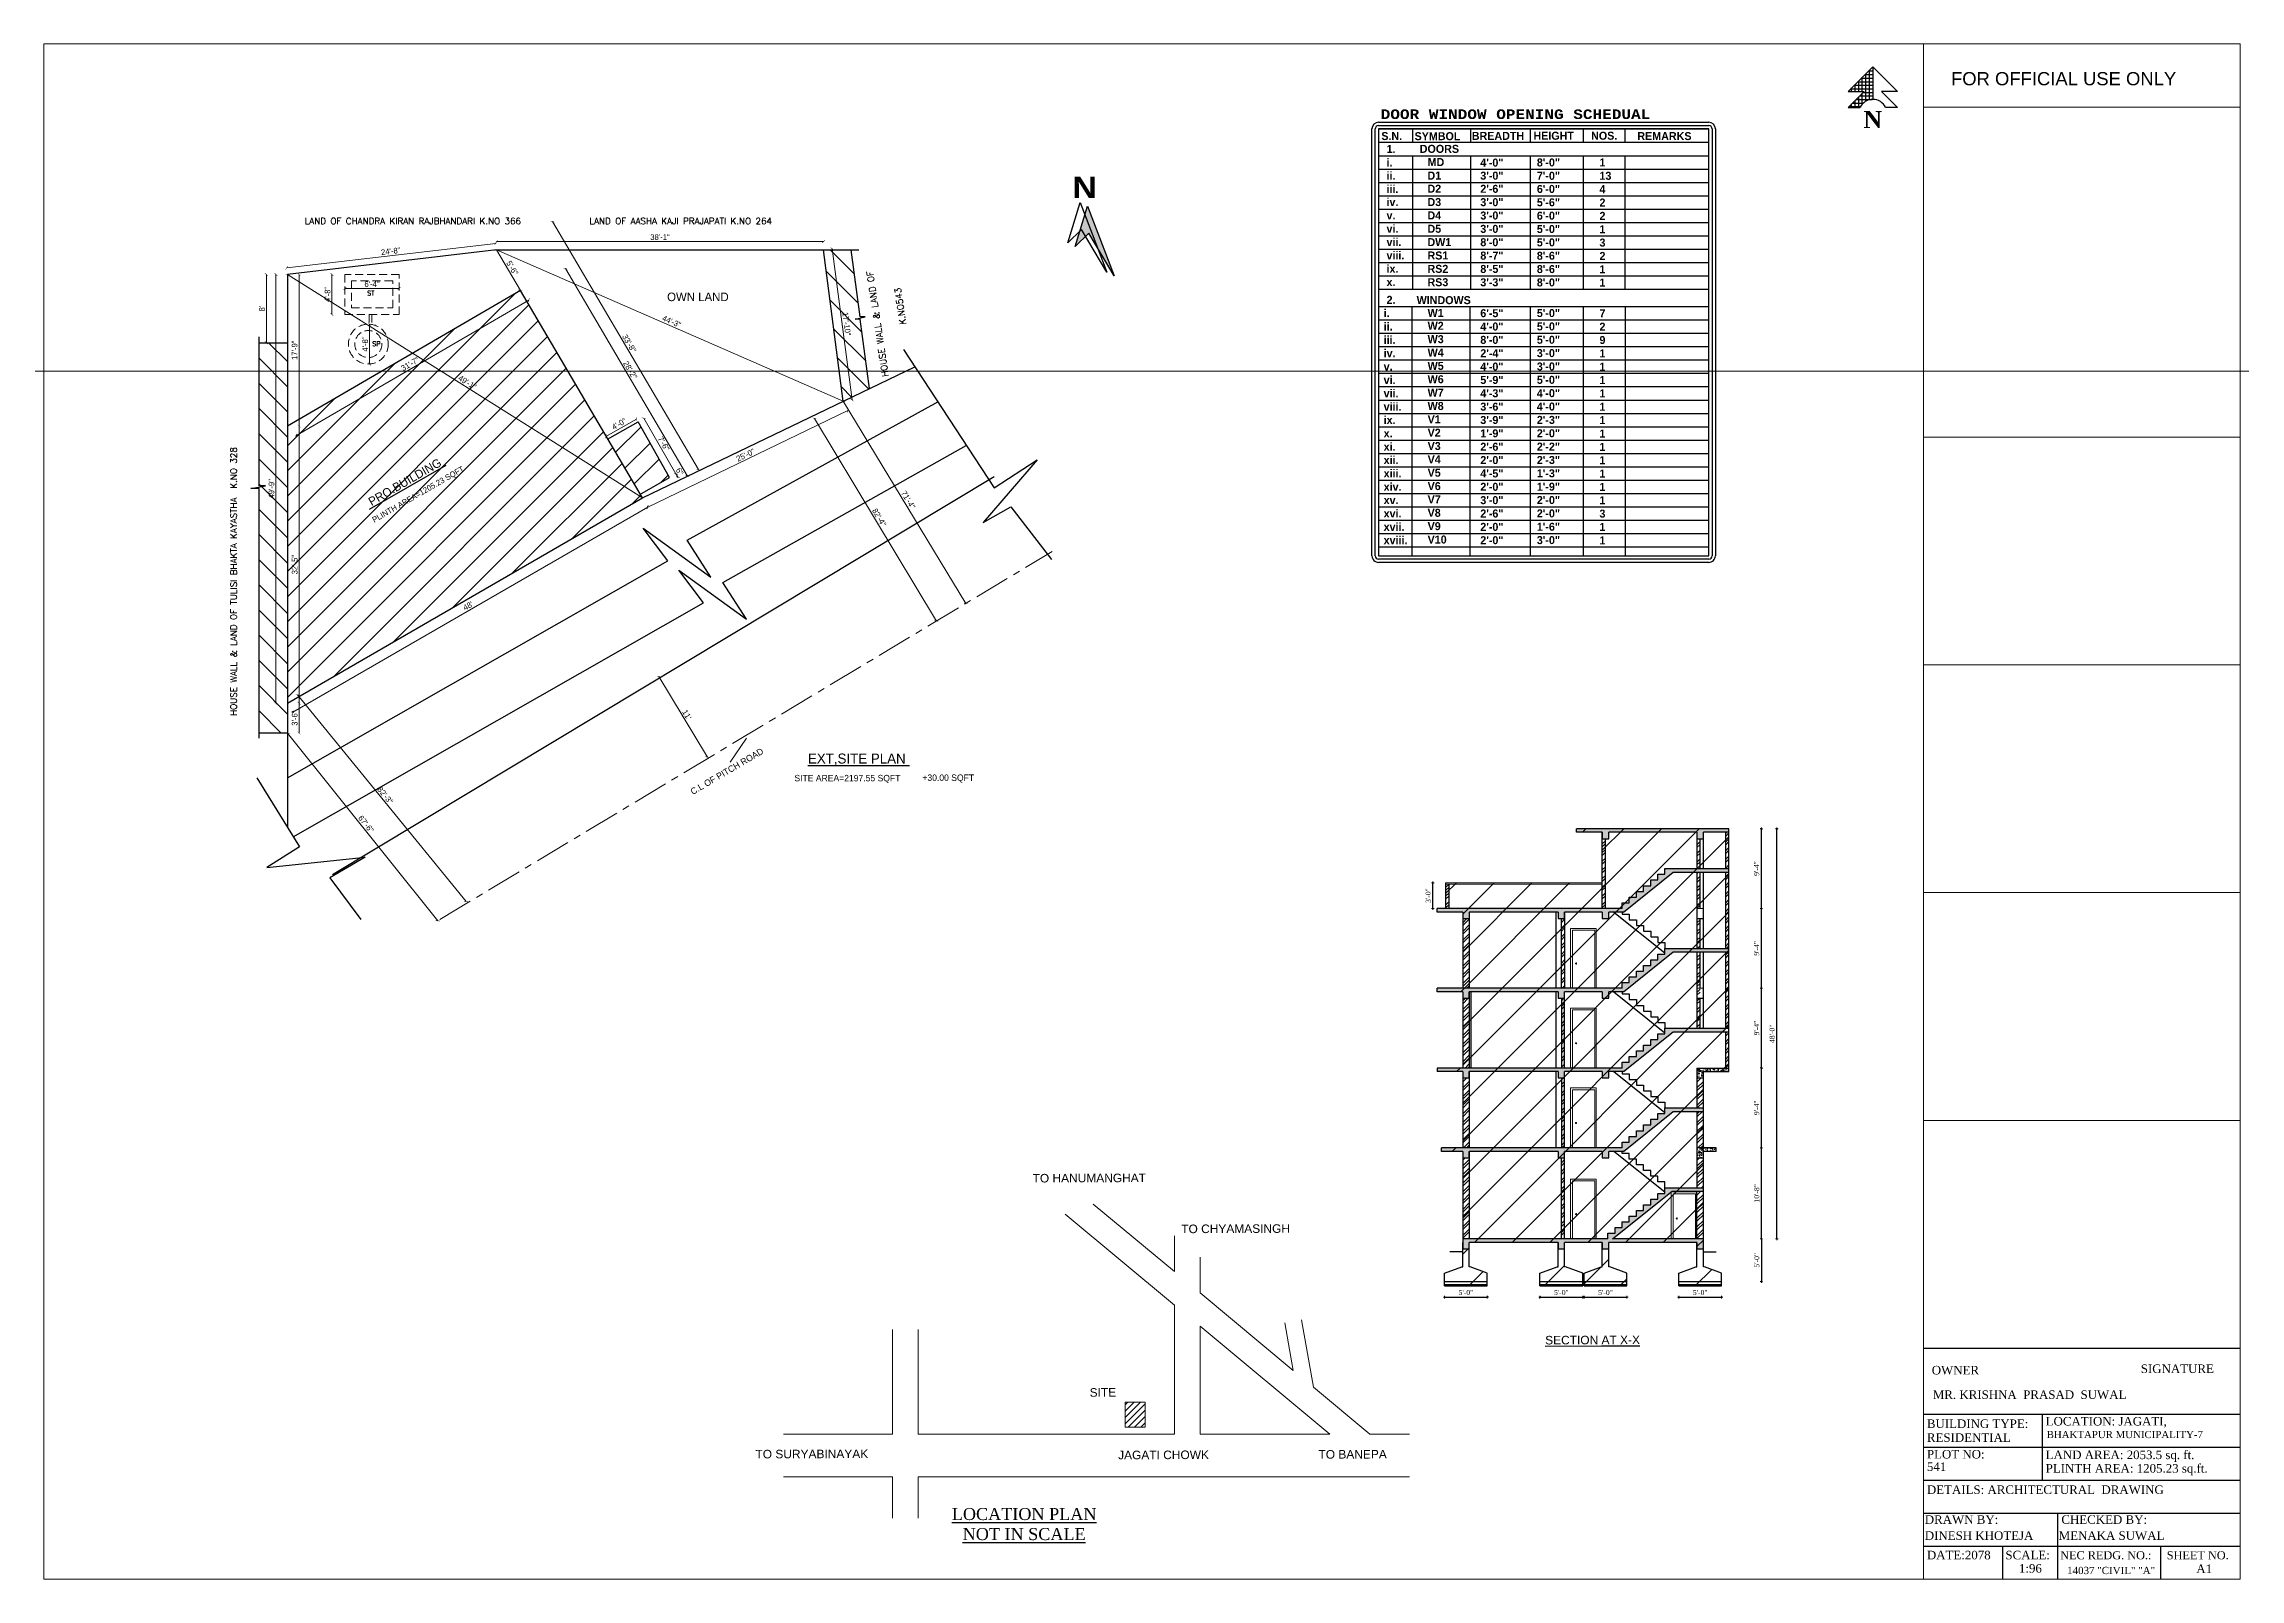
# Model space of a CAD drawing. Header units: inches. Extents: x 6873 to 34015, y -4436 to 8204.
# Drawn here: x 11448 to 14533, y -538 to 1617 of the extents above; entities that cross this region are included whole.
import ezdxf

# ---------------------------------------------------------------- set-up
doc = ezdxf.new("R2010")
doc.units = ezdxf.units.IN
doc.header["$LTSCALE"] = 5
doc.header["$MEASUREMENT"] = 0
doc.linetypes.add('CENTER', pattern=[2, 1.25, -0.25, 0.25, -0.25])
doc.linetypes.add('HIDDEN', pattern=[0.375, 0.25, -0.125])
for name, color, linetype, lineweight in [('1', 7, 'Continuous', 25), ('A-WALL', 7, 'Continuous', 9), ('boundary', 7, 'Continuous', 25), ('Dimension', 7, 'Continuous', 18), ('dimention', 5, 'Continuous', 9), ('DOOR', 62, 'Continuous', 0), ('ele1', 21, 'Continuous', 20), ('HATCH', 253, 'Continuous', 0), ('Railing', 43, 'Continuous', 18)]:
    doc.layers.add(name, color=color, linetype=linetype, lineweight=lineweight)
for name, color, linetype in [('column', 4, 'Continuous'), ('DIM', 5, 'Continuous'), ('TEXT', 6, 'Continuous'), ('WALL', 7, 'Continuous')]:
    doc.layers.add(name, color=color, linetype=linetype)
doc.layers.add('dim line', color=7, linetype='Continuous', lineweight=15, true_color=0xfab2b2)
doc.styles.add('ARIAL', font='cityb___.ttf')
doc.styles.add('COURIER', font='courbd.ttf')
doc.styles.add('DIMTEXT', font='arial.ttf', dxfattribs={"height": 8})
doc.styles.add('ordinary', font='times.ttf')
doc.styles.add('ROMANS', font='romans.shx', dxfattribs={"width": 0.8})
doc.styles.get("Standard").update_dxf_attribs({"font": 'arial.ttf'})
doc.styles.add('tt', font='stylu.ttf', dxfattribs={"height": 8})
doc.dimstyles.new('Copy of 96', dxfattribs={"dimtxt": 7, "dimasz": 4, "dimexe": 0.5, "dimexo": 0.5, "dimgap": 3, "dimtad": 1, "dimdec": 1, "dimzin": 11, "dimdsep": 46, "dimlunit": 4, "dimtxsty": 'ordinary', "dimblk": 'OBLIQUE', "dimcen": 0.09, "dimse1": 1, "dimse2": 1, "dimclrt": 6, "dimazin": 0, "dimtfac": 1, "dimtdec": 1, "dimtix": 1, "dimtmove": 2, "dimatfit": 3, "dimldrblk": 'leader', "dimfxl": 0.5, "dimfxlon": 1, "dimtolj": 1, "dimtzin": 0, "dimarcsym": 0})
doc.dimstyles.new('Copy(2) of STANDARD', dxfattribs={"dimtxt": 2, "dimasz": 4, "dimexe": 0, "dimexo": 0, "dimgap": 2, "dimtad": 1, "dimdec": 0, "dimzin": 0, "dimdsep": 46, "dimlunit": 3, "dimtxsty": 'tt', "dimblk": 'ARCHTICK', "dimcen": 0.0505, "dimse1": 1, "dimse2": 1, "dimclrd": 5, "dimclre": 5, "dimclrt": 7, "dimadec": 1, "dimazin": 0, "dimtm": 1e-09, "dimtfac": 1, "dimtdec": 0, "dimtofl": 0, "dimtmove": 1, "dimatfit": 3, "dimfxl": 1, "dimtolj": 2, "dimtzin": 0, "dimlwd": 13, "dimarcsym": 0})
pattern_1 = [(45, (4969.326, 1718.23), (-6.098796, 6.098796), []), (45, (4973.392, 1718.23), (-6.098796, 6.098796), [])]
pattern_2 = [(50, (4969.326, 1718.23), (7.172602, -0.6275213), [0.75, -8.25]), (355, (4969.326, 1718.23), (-1.3875133, 7.5219213), [0.6, -6.6]), (100.4514, (4969.9236, 1718.178), (5.785094, 6.8943954), [0.637402, -7.011421]), (46.1842, (4969.326, 1720.23), (10.6724105, -1.65519), [1.125, -12.375]), (96.6356, (4970.215, 1720.092), (9.346627, 9.741179), [0.956103, -10.51713]), (351.1842, (4969.326, 1720.23), (9.34662, 9.741186), [0.9, -9.9]), (21, (4970.326, 1719.73), (5.9690705, -4.026189), [0.75, -8.25]), (326, (4970.326, 1719.73), (2.4331533, 7.2515005), [0.6, -6.6]), (71.4514, (4970.823, 1719.395), (8.4022263, 3.225305), [0.637402, -7.011421]), (37.5, (4969.3259, 1718.2302), (0.12159855, 3.32893854), [0, -6.52, 0, -6.7, 0, -6.625]), (7.5, (4969.326, 1718.23), (2.6306954, 3.9441171), [0, -3.82, 0, -6.37, 0, -2.525]), (327.5, (4967.0959, 1718.2302), (5.3382244, -0.2255487), [0, -2.5, 0, -7.8, 0, -10.35]), (317.5, (4966.096, 1718.23), (5.8318617, 1.0010498), [0, -3.25, 0, -5.18, 0, -7.35])]
pattern_3 = [(135, (-9293.957, -13842.777), (-17.67767, -17.67767), [])]

msp = doc.modelspace()

# ---------------------------------------------------------------- texts
at = {"style": 'COURIER'}
msp.add_text('DOOR WINDOW OPENING SCHEDUAL', height=13.5, dxfattribs=at).set_placement((13325.78, 1511.48))
at = {"layer": '1', "style": 'ordinary'}
for s, height, p in [('OWNER', 12, (14099.92, -251.14)), ('SIGNATURE', 12, (14393.57, -249.14)), ('MR. KRISHNA  PRASAD  SUWAL', 12, (14101.46, -285.55)), ('BUILDING TYPE:  ', 12, (14093.09, -326.33)), ('RESIDENTIAL', 12, (14093.09, -345.83)), ('LOCATION: JAGATI,', 12, (14259.92, -322.84)), ('BHAKTAPUR MUNICIPALITY-7', 10.08, (14261.34, -340.56)), ('PLOT NO: ', 12, (14093.09, -369.16)), ('LAND AREA: 2053.5 sq. ft. ', 12, (14259.92, -370.03)), ('541', 12, (14093.09, -386.66)), ('PLINTH AREA: 1205.23 sq.ft.', 12, (14259.92, -389.03)), ('DETAILS: ARCHITECTURAL  DRAWING ', 12, (14093.09, -418.96)), ('DRAWN BY:', 12, (14090.15, -460.92)), ('CHECKED BY: ', 12, (14281.99, -460.92)), ('DINESH KHOTEJA', 12, (14090.15, -483.42)), ('MENAKA SUWAL', 12, (14278.24, -483.42)), ('DATE:2078', 12, (14093.09, -510.73)), ('SCALE:', 12, (14203.4, -510.73)), ('NEC REDG. NO.:', 11.4, (14280.33, -510.73)), ('14037 "CIVIL" "A"', 10.2, (14290.06, -531.49)), ('SHEET NO.', 11.4, (14430.02, -510.73)), ('A1', 12, (14471.56, -530))]:
    msp.add_text(s, height=height, dxfattribs=at).set_placement(p)
msp.add_attdef('1:96', (14222.38, -529.43), 'SCALE', height=12, dxfattribs=at)
at = {"layer": 'column', "color": 0, "char_height": 12, "width": 216.2725, "attachment_point": 2, "rotation": 0.20566, "style": 'DIMTEXT'}
for s, insert in [('TO HANUMANGHAT', (12916.47, 30.62)), ('TO CHYAMASINGH', (13122.02, -40.53)), ('{\\LSECTION AT X-X}', (13623.42, -196.82)), ('SITE', (12935.57, -270.38)), ('TO SURYABINAYAK', (12526.73, -356.81)), ('JAGATI CHOWK', (13020.76, -358.11)), ('TO BANEPA', (13286.4, -357.26))]:
    msp.add_mtext(s, dxfattribs=dict(at, insert=insert))
at = {"layer": 'Defpoints'}
msp.add_text('FOR OFFICIAL USE ONLY', height=18.5271, dxfattribs=at).set_placement((14126.94, 1558.86))
at = {"layer": 'TEXT', "style": 'ARIAL'}
for s, p in [('S.N.', (13326.72, 1481.94)), ('SYMBOL', (13373.44, 1481.76)), ('BREADTH', (13453.79, 1482.2)), ('HEIGHT', (13540.42, 1482.38)), ('NOS.', (13621.42, 1482.38)), ('REMARKS', (13686.39, 1481.9)), ('1.', (13334.11, 1463.75)), ('i.', (13334.11, 1444.75)), ('DOORS', (13380.71, 1463.96)), ('MD', (13391.75, 1445.38)), ('4\'-0"', (13465.77, 1444.7)), ('8\'-0"', (13545.2, 1444.87)), ('1', (13633.15, 1444.87)), ('ii.', (13334, 1426.26)), ('iii.', (13334, 1407.51)), ('D1', (13391.54, 1426.44)), ('D2', (13391.54, 1408)), ('3\'-0"', (13465.77, 1426.31)), ('2\'-6"', (13465.77, 1407.87)), ('6\'-0"', (13545.2, 1407.68)), ('7\'-0"', (13545.2, 1426.12)), ('13', (13633.15, 1426.12)), ('iv.', (13334, 1389.35)), ('D3', (13391.54, 1389.25)), ('3\'-0"', (13465.77, 1389.12)), ('5\'-6"', (13545.2, 1388.93)), ('4', (13633.15, 1407.37)), ('2', (13633.15, 1388.62)), ('v.', (13334, 1370.6)), ('vi.', (13334, 1351.85)), ('D4', (13391.54, 1370.5)), ('D5', (13391.54, 1351.75)), ('3\'-0"', (13465.77, 1370.37)), ('3\'-0"', (13465.77, 1351.62)), ('5\'-0"', (13545.2, 1351.43)), ('6\'-0"', (13545.2, 1370.18)), ('2', (13633.15, 1369.87)), ('1', (13633.15, 1351.12)), ('vii.', (13334, 1333.1)), ('DW1', (13391.54, 1333)), ('8\'-0"', (13465.77, 1332.87)), ('5\'-0"', (13545.2, 1332.68)), ('3', (13633.15, 1332.37)), ('viii.', (13334, 1314.35)), ('ix.', (13334, 1295.6)), ('RS1', (13391.54, 1314.25)), ('RS2', (13391.54, 1295.5)), ('8\'-7"', (13465.77, 1314.12)), ('8\'-5"', (13465.77, 1295.37)), ('8\'-6"', (13545.2, 1313.93)), ('8\'-6"', (13545.2, 1295.18)), ('2', (13633.15, 1313.62)), ('1', (13633.15, 1294.87)), ('x.', (13334, 1276.85)), ('RS3', (13391.54, 1276.75)), ('3\'-3"', (13465.77, 1276.62)), ('8\'-0"', (13545.2, 1276.43)), ('1', (13633.15, 1276.12)), ('i.', (13330, 1233.31)), ('2.', (13334.11, 1251.97)), ('WINDOWS', (13376.35, 1251.56)), ('W1', (13391.75, 1233.6)), ('6\'-5"', (13465.77, 1233.26)), ('5\'-0"', (13545.2, 1233.43)), ('7', (13633.15, 1233.09)), ('ii.', (13330, 1214.56)), ('iii.', (13330, 1195.81)), ('W2', (13391.75, 1215.52)), ('W3', (13391.75, 1196.76)), ('4\'-0"', (13465.77, 1214.53)), ('8\'-0"', (13465.77, 1195.78)), ('5\'-0"', (13545.2, 1214.68)), ('5\'-0"', (13545.2, 1195.93)), ('2', (13633.15, 1214.33)), ('9', (13633.15, 1195.58)), ('iv.', (13330, 1177.06)), ('W4', (13391.75, 1178.01)), ('2\'-4"', (13465.77, 1177.02)), ('3\'-0"', (13545.2, 1177.18)), ('1', (13633.15, 1176.83)), ('v.', (13330, 1158.31)), ('vi.', (13330, 1139.55)), ('W5', (13391.75, 1159.26)), ('W6', (13391.75, 1140.51)), ('4\'-0"', (13465.77, 1158.27)), ('5\'-9"', (13465.77, 1139.52)), ('3\'-0"', (13545.2, 1158.42)), ('5\'-0"', (13545.2, 1139.67)), ('1', (13633.15, 1158.08)), ('1', (13633.15, 1139.32)), ('vii.', (13330, 1120.8)), ('viii.', (13330, 1102.05)), ('W7', (13391.75, 1121.75)), ('W8', (13391.75, 1103)), ('4\'-3"', (13465.77, 1120.77)), ('3\'-6"', (13465.77, 1102.01)), ('4\'-0"', (13545.2, 1120.92)), ('4\'-0"', (13545.2, 1102.16)), ('1', (13633.15, 1120.57)), ('1', (13633.15, 1101.82)), ('ix.', (13330, 1083.3)), ('V1', (13391.75, 1084.25)), ('3\'-9"', (13465.77, 1083.26)), ('2\'-3"', (13545.2, 1083.41)), ('1', (13633.15, 1083.06)), ('x.', (13330, 1064.54)), ('xi.', (13330, 1045.79)), ('V2', (13391.75, 1065.5)), ('V3', (13391.75, 1046.74)), ('2\'-6"', (13465.77, 1045.76)), ('1\'-9"', (13465.77, 1064.51)), ('2\'-0"', (13545.2, 1064.66)), ('2\'-2"', (13545.2, 1045.91)), ('1', (13633.15, 1064.31)), ('1', (13633.15, 1045.56)), ('xii.', (13330, 1027.04)), ('xiii.', (13330, 1008.28)), ('V4', (13391.75, 1027.99)), ('V5', (13391.75, 1009.24)), ('4\'-5"', (13465.77, 1008.25)), ('2\'-0"', (13465.77, 1027)), ('2\'-3"', (13545.2, 1027.15)), ('1\'-3"', (13545.2, 1008.4)), ('1', (13633.15, 1026.81)), ('1', (13633.15, 1008.05)), ('xiv.', (13330, 989.53)), ('V6', (13391.75, 990.48)), ('2\'-0"', (13465.77, 989.5)), ('1\'-9"', (13545.2, 989.65)), ('1', (13633.15, 989.3)), ('xv.', (13330, 970.78)), ('xvi.', (13330, 952.03)), ('V7', (13391.75, 971.73)), ('V8', (13391.75, 952.98)), ('3\'-0"', (13465.77, 970.74)), ('2\'-6"', (13465.77, 951.99)), ('2\'-0"', (13545.2, 970.9)), ('2\'-0"', (13545.2, 952.14)), ('3', (13633.15, 951.8)), ('1', (13633.15, 970.55)), ('xvii.', (13330, 933.27)), ('xviii.', (13330, 914.52)), ('V9', (13391.75, 934.23)), ('V10', (13391.75, 915.47)), ('2\'-0"', (13465.77, 933.24)), ('2\'-0"', (13465.77, 914.49)), ('3\'-0"', (13545.2, 914.64)), ('1\'-6"', (13545.2, 933.39)), ('1', (13633.15, 933.04)), ('1', (13633.15, 914.29))]:
    msp.add_text(s, height=11.25, dxfattribs=at).set_placement(p)
at = {"layer": 'TEXT', "lineweight": 9, "style": 'ROMANS'}
for s, height, p in [('LAND OF CHANDRA KIRAN RAJBHANDARI K.NO 366', 9, (11814.28, 1363.71)), ('LAND OF AASHA KAJI PRAJAPATI K.NO 264', 9, (12214.29, 1363.71)), ('ST', 6.72, (11902.01, 1263.62)), ('SP', 6.72, (11909.17, 1192.53))]:
    msp.add_text(s, height=height, dxfattribs=at).set_placement(p)
for s, rotation, p in [('HOUSE WALL & LAND OF          ', 98.54376, (12634.63, 1150.1)), ('          K.NO543', 98.54376, (12669.32, 1157.18)), ('HOUSE WALL & LAND OF TULISI BHAKTA KAYASTHA  K.NO 328', 90, (11719.02, 673.47))]:
    msp.add_text(s, height=9, rotation=rotation, dxfattribs=at).set_placement(p)
at = {"layer": 'TEXT', "linetype": 'ByBlock', "style": 'tt'}
for s, height, p in [('OWN LAND', 12, (12323.44, 1255.76)), ('%%UEXT,SITE PLAN ', 14, (12521.23, 606.58))]:
    msp.add_text(s, height=height, dxfattribs=at).set_placement(p)
msp.add_text('%%U PRO.BUILDING ', height=12, rotation=30, dxfattribs=at).set_placement((11904.4, 965.7))
at = {"layer": 'TEXT', "lineweight": 70, "style": 'tt'}
for s, height, rotation, p in [('PLINTH AREA=1205.23 SQFT', 8, 30, (11912.13, 944.53)), ('C.L OF PITCH ROAD ', 9, 30.46064, (12359.55, 562.3))]:
    msp.add_text(s, height=height, rotation=rotation, dxfattribs=at).set_placement(p)
for s, p in [('SITE AREA=2197.55 SQFT', (12502.32, 581.63)), ('+30.00 SQFT', (12682.08, 582.21))]:
    msp.add_text(s, height=9, dxfattribs=at).set_placement(p)
at = {"layer": 'TEXT', "insert": (12909.89, 1415.6), "char_height": 30, "width": 37.6347, "attachment_point": 5, "style": 'ARIAL'}
msp.add_mtext('{\\fArial Black|b0|i0|c0|p34;N}', dxfattribs=at)
at = {"layer": 'TEXT', "insert": (12824.99, -483.95), "char_height": 16.875, "attachment_point": 8, "rotation": 359.99961, "style": 'ordinary'}
msp.add_mtext_dynamic_manual_height_columns('{\\LLOCATION PLAN\\PNOT IN SCALE}', width=232.087, gutter_width=1720.72, heights=[0], dxfattribs=at)

# ---------------------------------------------------------------- blocks, each defined once
blk = doc.blocks.new('SDEGH')
at = {"layer": 'TEXT'}
h = blk.add_hatch(dxfattribs=at)
h.set_pattern_fill('NET', color=256, scale=40, style=0)
h.set_pattern_definition([(0, (43922.391, -13181.093), (0, 5), []), (90, (43922.391, -13181.093), (-5, 3e-16), [])])
h.paths.add_polyline_path([(52300.8, -9226.1), (52266.3, -9260.6), (52288.8, -9260.6), (52266.3, -9283.1), (52282.8, -9283.1, -0.284572), (52300.8, -9272)])
blk.add_line((52300.8, -9226.1), (52300.8, -9272), dxfattribs=at)
at = {"layer": 'WALL'}
for p, q in [((52266.3, -9260.6), (52300.8, -9226.1)), ((52335.4, -9260.6), (52300.8, -9226.1)), ((52266.3, -9260.6), (52288.8, -9260.6)), ((52266.3, -9283.1), (52288.8, -9260.6)), ((52266.3, -9283.1), (52282.8, -9283.1)), ((52335.4, -9260.6), (52312.9, -9260.6)), ((52335.4, -9283.1), (52312.9, -9260.6)), ((52335.4, -9283.1), (52318.8, -9283.1))]:
    blk.add_line(p, q, dxfattribs=at)
blk.add_arc((52300.8, -9292), 20.1, 26.4605, 153.5395, dxfattribs=at)
at = {"layer": 'Defpoints', "insert": (52287.7, -9288.2), "char_height": 24, "width": 23.16, "attachment_point": 1}
blk.add_mtext('{\\fTimes New Roman|b1|i0|c0|p18;N}', dxfattribs=at)
blk = doc.blocks.new('oblique')
at = {"color": 0, "lineweight": -2}
blk.add_line((0.25, 0.25), (-0.25, -0.25), dxfattribs=at)
at = {"layer": 'dim line', "lineweight": 9}
for p, q in [((-0.4375, 0), (0.4375, 0)), ((0, 0.4375), (0, -0.4375))]:
    blk.add_line(p, q, dxfattribs=at)
blk = doc.blocks.new('*D212')
at = {"layer": 'A-WALL', "color": 0, "lineweight": -2, "ltscale": 50, "transparency": 16777216}
blk.add_line((13860.6, -60.9), (13860.6, 67.1), dxfattribs=at)
at = {"layer": 'Defpoints', "color": 0, "ltscale": 50, "transparency": 16777216}
for p in [(13779.1, 67.1), (13860.6, 67.1), (13779.1, -60.9)]:
    blk.add_point(p, dxfattribs=at)
at = {"layer": 'A-WALL', "color": 0, "lineweight": -2, "ltscale": 50, "transparency": 16777216, "xscale": 4, "yscale": 4, "zscale": 4}
for p, rotation in [((13860.6, 67.1), 90), ((13860.6, -60.9), 270)]:
    blk.add_blockref('oblique', p, dxfattribs=dict(at, rotation=rotation))
at = {"layer": 'A-WALL', "color": 6, "ltscale": 50, "transparency": 16777216, "insert": (13854.1, 3.1), "char_height": 7, "attachment_point": 5, "rotation": 90, "style": 'ordinary'}
blk.add_mtext('\\A1;10\'-8"', dxfattribs=at)
blk = doc.blocks.new('_OBLIQUE')
at = {"color": 0, "linetype": 'ByBlock'}
blk.add_line((-0.5, -0.5), (0.5, 0.5), dxfattribs=at)
blk = doc.blocks.new('leader')
at = {"layer": 'Dimension'}
for p, q in [((-4.42, 0), (4.42, 0)), ((0, -4.33), (0, 4.33))]:
    blk.add_line(p, q, dxfattribs=at)
blk = doc.blocks.new('*D213')
at = {"layer": 'A-WALL', "color": 0, "lineweight": -2, "ltscale": 50, "transparency": 16777216}
blk.add_line((13860.6, 67.1), (13860.6, 179.1), dxfattribs=at)
at = {"layer": 'Defpoints', "color": 0, "ltscale": 50, "transparency": 16777216}
for p in [(13647.2, 179.1), (13860.6, 179.1), (13779.1, 67.1)]:
    blk.add_point(p, dxfattribs=at)
at = {"layer": 'A-WALL', "color": 0, "lineweight": -2, "ltscale": 50, "transparency": 16777216, "xscale": 4, "yscale": 4, "zscale": 4}
for p, rotation in [((13860.6, 179.1), 90), ((13860.6, 67.1), 270)]:
    blk.add_blockref('oblique', p, dxfattribs=dict(at, rotation=rotation))
at = {"layer": 'A-WALL', "color": 6, "ltscale": 50, "transparency": 16777216, "insert": (13854, 123.1), "char_height": 7, "attachment_point": 5, "rotation": 90, "style": 'ordinary'}
blk.add_mtext('\\A1;9\'-4"', dxfattribs=at)
blk = doc.blocks.new('*D214')
at = {"layer": 'A-WALL', "color": 0, "lineweight": -2, "ltscale": 50, "transparency": 16777216}
blk.add_line((13860.6, 179.1), (13860.6, 291.1), dxfattribs=at)
at = {"layer": 'Defpoints', "color": 0, "ltscale": 50, "transparency": 16777216}
for p in [(13651.1, 291.1), (13860.6, 291.1), (13647.2, 179.1)]:
    blk.add_point(p, dxfattribs=at)
at = {"layer": 'A-WALL', "color": 0, "lineweight": -2, "ltscale": 50, "transparency": 16777216, "xscale": 4, "yscale": 4, "zscale": 4}
for p, rotation in [((13860.6, 291.1), 90), ((13860.6, 179.1), 270)]:
    blk.add_blockref('oblique', p, dxfattribs=dict(at, rotation=rotation))
at = {"layer": 'A-WALL', "color": 6, "ltscale": 50, "transparency": 16777216, "insert": (13854, 235.1), "char_height": 7, "attachment_point": 5, "rotation": 90, "style": 'ordinary'}
blk.add_mtext('\\A1;9\'-4"', dxfattribs=at)
blk = doc.blocks.new('*D215')
at = {"layer": 'A-WALL', "color": 0, "lineweight": -2, "ltscale": 50, "transparency": 16777216}
blk.add_line((13860.6, 291.1), (13860.6, 403.1), dxfattribs=at)
at = {"layer": 'Defpoints', "color": 0, "ltscale": 50, "transparency": 16777216}
for p in [(13657.5, 403.1), (13860.6, 403.1), (13651.1, 291.1)]:
    blk.add_point(p, dxfattribs=at)
at = {"layer": 'A-WALL', "color": 0, "lineweight": -2, "ltscale": 50, "transparency": 16777216, "xscale": 4, "yscale": 4, "zscale": 4}
for p, rotation in [((13860.6, 403.1), 90), ((13860.6, 291.1), 270)]:
    blk.add_blockref('oblique', p, dxfattribs=dict(at, rotation=rotation))
at = {"layer": 'A-WALL', "color": 6, "ltscale": 50, "transparency": 16777216, "insert": (13854, 347.1), "char_height": 7, "attachment_point": 5, "rotation": 90, "style": 'ordinary'}
blk.add_mtext('\\A1;9\'-4"', dxfattribs=at)
blk = doc.blocks.new('*D216')
at = {"layer": 'A-WALL', "color": 0, "lineweight": -2, "ltscale": 50, "transparency": 16777216}
blk.add_line((13860.6, 403.1), (13860.6, 515.1), dxfattribs=at)
at = {"layer": 'Defpoints', "color": 0, "ltscale": 50, "transparency": 16777216}
for p in [(13663.4, 515.1), (13860.6, 515.1), (13657.5, 403.1)]:
    blk.add_point(p, dxfattribs=at)
at = {"layer": 'A-WALL', "color": 0, "lineweight": -2, "ltscale": 50, "transparency": 16777216, "xscale": 4, "yscale": 4, "zscale": 4}
for p, rotation in [((13860.6, 515.1), 90), ((13860.6, 403.1), 270)]:
    blk.add_blockref('oblique', p, dxfattribs=dict(at, rotation=rotation))
at = {"layer": 'A-WALL', "color": 6, "ltscale": 50, "transparency": 16777216, "insert": (13854, 459.1), "char_height": 7, "attachment_point": 5, "rotation": 90, "style": 'ordinary'}
blk.add_mtext('\\A1;9\'-4"', dxfattribs=at)
blk = doc.blocks.new('*D217')
at = {"layer": 'A-WALL', "color": 0, "lineweight": -2, "ltscale": 50, "transparency": 16777216}
blk.add_line((13399.1, 403.1), (13399.1, 439.1), dxfattribs=at)
at = {"layer": 'Defpoints', "color": 0, "ltscale": 50, "transparency": 16777216}
for p in [(13399.1, 439.1), (13417.1, 439.1), (13405.1, 403.1)]:
    blk.add_point(p, dxfattribs=at)
at = {"layer": 'A-WALL', "color": 0, "lineweight": -2, "ltscale": 50, "transparency": 16777216, "xscale": 4, "yscale": 4, "zscale": 4}
for p, rotation in [((13399.1, 439.1), 90), ((13399.1, 403.1), 270)]:
    blk.add_blockref('oblique', p, dxfattribs=dict(at, rotation=rotation))
at = {"layer": 'A-WALL', "color": 6, "ltscale": 50, "transparency": 16777216, "insert": (13392.6, 421.1), "char_height": 7, "attachment_point": 5, "rotation": 90, "style": 'ordinary'}
blk.add_mtext('\\A1;3\'-0"', dxfattribs=at)
blk = doc.blocks.new('*D25')
at = {"layer": 'A-WALL', "color": 0, "lineweight": -2, "ltscale": 50, "transparency": 16777216}
blk.add_line((13860.6, -60.9), (13860.6, -120.9), dxfattribs=at)
at = {"layer": 'Defpoints', "color": 0, "ltscale": 50, "transparency": 16777216}
for p in [(13779.1, -60.9), (13804.6, -120.9), (13860.6, -120.9)]:
    blk.add_point(p, dxfattribs=at)
at = {"layer": 'A-WALL', "color": 0, "lineweight": -2, "ltscale": 50, "transparency": 16777216, "xscale": 4, "yscale": 4, "zscale": 4}
for p, rotation in [((13860.6, -60.9), 90), ((13860.6, -120.9), 270)]:
    blk.add_blockref('oblique', p, dxfattribs=dict(at, rotation=rotation))
at = {"layer": 'A-WALL', "color": 6, "ltscale": 50, "transparency": 16777216, "insert": (13854.1, -90.9), "char_height": 7, "attachment_point": 5, "rotation": 90, "style": 'ordinary'}
blk.add_mtext('\\A1;5\'-0"', dxfattribs=at)
blk = doc.blocks.new('*D26')
at = {"layer": 'A-WALL', "color": 0, "lineweight": -2, "ltscale": 50, "transparency": 16777216}
blk.add_line((13882.2, -60.9), (13882.2, 515.1), dxfattribs=at)
at = {"layer": 'Defpoints', "color": 0, "ltscale": 50, "transparency": 16777216}
for p in [(13779.1, 515.1), (13882.2, 515.1), (13779.1, -60.9)]:
    blk.add_point(p, dxfattribs=at)
at = {"layer": 'A-WALL', "color": 0, "lineweight": -2, "ltscale": 50, "transparency": 16777216, "xscale": 4, "yscale": 4, "zscale": 4}
for p, rotation in [((13882.2, 515.1), 90), ((13882.2, -60.9), 270)]:
    blk.add_blockref('oblique', p, dxfattribs=dict(at, rotation=rotation))
at = {"layer": 'A-WALL', "color": 6, "ltscale": 50, "transparency": 16777216, "insert": (13875.7, 227.1), "char_height": 7, "attachment_point": 5, "rotation": 90, "style": 'ordinary'}
blk.add_mtext('\\A1;48\'-0"', dxfattribs=at)
blk = doc.blocks.new('*D218')
at = {"layer": 'A-WALL', "color": 0, "lineweight": -2, "ltscale": 50, "transparency": 16777216}
blk.add_line((13415.6, -142.7), (13475.6, -142.7), dxfattribs=at)
at = {"layer": 'Defpoints', "color": 0, "ltscale": 50, "transparency": 16777216}
for p in [(13415.6, -126.9), (13475.6, -126.9), (13475.6, -142.7)]:
    blk.add_point(p, dxfattribs=at)
at = {"layer": 'A-WALL', "color": 0, "lineweight": -2, "ltscale": 50, "transparency": 16777216, "xscale": 4, "yscale": 4, "zscale": 4, "rotation": 180}
blk.add_blockref('oblique', (13415.6, -142.7), dxfattribs=at)
at = {"layer": 'A-WALL', "color": 0, "lineweight": -2, "ltscale": 50, "transparency": 16777216, "xscale": 4, "yscale": 4, "zscale": 4}
blk.add_blockref('oblique', (13475.6, -142.7), dxfattribs=at)
at = {"layer": 'A-WALL', "color": 6, "ltscale": 50, "transparency": 16777216, "insert": (13445.6, -136.1), "char_height": 7, "attachment_point": 5, "style": 'ordinary'}
blk.add_mtext('\\A1;5\'-0"', dxfattribs=at)
blk = doc.blocks.new('*D219')
at = {"layer": 'A-WALL', "color": 0, "lineweight": -2, "ltscale": 50, "transparency": 16777216}
blk.add_line((13549.6, -142.7), (13609.6, -142.7), dxfattribs=at)
at = {"layer": 'Defpoints', "color": 0, "ltscale": 50, "transparency": 16777216}
for p in [(13549.6, -126.9), (13609.6, -126.9), (13609.6, -142.7)]:
    blk.add_point(p, dxfattribs=at)
at = {"layer": 'A-WALL', "color": 0, "lineweight": -2, "ltscale": 50, "transparency": 16777216, "xscale": 4, "yscale": 4, "zscale": 4, "rotation": 180}
blk.add_blockref('oblique', (13549.6, -142.7), dxfattribs=at)
at = {"layer": 'A-WALL', "color": 0, "lineweight": -2, "ltscale": 50, "transparency": 16777216, "xscale": 4, "yscale": 4, "zscale": 4}
blk.add_blockref('oblique', (13609.6, -142.7), dxfattribs=at)
at = {"layer": 'A-WALL', "color": 6, "ltscale": 50, "transparency": 16777216, "insert": (13579.6, -136.1), "char_height": 7, "attachment_point": 5, "style": 'ordinary'}
blk.add_mtext('\\A1;5\'-0"', dxfattribs=at)
blk = doc.blocks.new('*D220')
at = {"layer": 'A-WALL', "color": 0, "lineweight": -2, "ltscale": 50, "transparency": 16777216}
blk.add_line((13611.6, -142.7), (13671.6, -142.7), dxfattribs=at)
at = {"layer": 'Defpoints', "color": 0, "ltscale": 50, "transparency": 16777216}
for p in [(13611.6, -126.9), (13671.6, -126.9), (13671.6, -142.7)]:
    blk.add_point(p, dxfattribs=at)
at = {"layer": 'A-WALL', "color": 0, "lineweight": -2, "ltscale": 50, "transparency": 16777216, "xscale": 4, "yscale": 4, "zscale": 4, "rotation": 180}
blk.add_blockref('oblique', (13611.6, -142.7), dxfattribs=at)
at = {"layer": 'A-WALL', "color": 0, "lineweight": -2, "ltscale": 50, "transparency": 16777216, "xscale": 4, "yscale": 4, "zscale": 4}
blk.add_blockref('oblique', (13671.6, -142.7), dxfattribs=at)
at = {"layer": 'A-WALL', "color": 6, "ltscale": 50, "transparency": 16777216, "insert": (13641.6, -136.1), "char_height": 7, "attachment_point": 5, "style": 'ordinary'}
blk.add_mtext('\\A1;5\'-0"', dxfattribs=at)
blk = doc.blocks.new('*D221')
at = {"layer": 'A-WALL', "color": 0, "lineweight": -2, "ltscale": 50, "transparency": 16777216}
blk.add_line((13744.6, -142.7), (13804.6, -142.7), dxfattribs=at)
at = {"layer": 'Defpoints', "color": 0, "ltscale": 50, "transparency": 16777216}
for p in [(13744.6, -126.9), (13804.6, -126.9), (13804.6, -142.7)]:
    blk.add_point(p, dxfattribs=at)
at = {"layer": 'A-WALL', "color": 0, "lineweight": -2, "ltscale": 50, "transparency": 16777216, "xscale": 4, "yscale": 4, "zscale": 4, "rotation": 180}
blk.add_blockref('oblique', (13744.6, -142.7), dxfattribs=at)
at = {"layer": 'A-WALL', "color": 0, "lineweight": -2, "ltscale": 50, "transparency": 16777216, "xscale": 4, "yscale": 4, "zscale": 4}
blk.add_blockref('oblique', (13804.6, -142.7), dxfattribs=at)
at = {"layer": 'A-WALL', "color": 6, "ltscale": 50, "transparency": 16777216, "insert": (13774.6, -136.1), "char_height": 7, "attachment_point": 5, "style": 'ordinary'}
blk.add_mtext('\\A1;5\'-0"', dxfattribs=at)
blk = doc.blocks.new('_ArchTick')
at = {"color": 0, "linetype": 'ByBlock', "const_width": 0.15}
blk.add_lwpolyline([(-0.5, -0.5), (0.5, 0.5)], dxfattribs=at)
blk = doc.blocks.new('*D311')
at = {"layer": 'Defpoints', "color": 0, "ltscale": 5, "transparency": 16777216}
for p in [(12083.8, 1327.6), (12083.8, 1327.6), (12570.9, 1115.4)]:
    blk.add_point(p, dxfattribs=at)
at = {"layer": 'DIM', "color": 5, "lineweight": 13, "ltscale": 5, "transparency": 16777216}
blk.add_line((12570.9, 1115.4), (12083.8, 1327.6), dxfattribs=at)
at = {"layer": 'DIM', "color": 5, "lineweight": 13, "ltscale": 5, "transparency": 16777216, "xscale": 4, "yscale": 4, "zscale": 4}
for p, rotation in [((12083.8, 1327.6), 156.4590553134295), ((12570.9, 1115.4), 336.4590553134295)]:
    blk.add_blockref('_ArchTick', p, dxfattribs=dict(at, rotation=rotation))
at = {"layer": 'DIM', "color": 7, "ltscale": 5, "transparency": 16777216, "insert": (12329.8, 1227.2), "char_height": 8, "attachment_point": 5, "rotation": 336.4591, "style": 'tt'}
blk.add_mtext('\\A2;44\'-3"', dxfattribs=at)
blk = doc.blocks.new('*D312')
at = {"layer": 'Defpoints', "color": 0, "ltscale": 5, "transparency": 16777216}
for p in [(12162.4, 1367.4), (12134.8, 1351.1), (12339.9, 1003.1)]:
    blk.add_point(p, dxfattribs=at)
at = {"layer": 'DIM', "color": 5, "lineweight": 13, "ltscale": 5, "transparency": 16777216}
blk.add_line((12367.5, 1019.3), (12162.4, 1367.4), dxfattribs=at)
at = {"layer": 'DIM', "color": 5, "lineweight": 13, "ltscale": 5, "transparency": 16777216, "xscale": 4, "yscale": 4, "zscale": 4}
for p, rotation in [((12162.4, 1367.4), 120.5085900979851), ((12367.5, 1019.3), 300.5085900979851)]:
    blk.add_blockref('_ArchTick', p, dxfattribs=dict(at, rotation=rotation))
at = {"layer": 'DIM', "color": 7, "ltscale": 5, "transparency": 16777216, "insert": (12270.2, 1196.4), "char_height": 8, "attachment_point": 5, "rotation": 300.5086, "style": 'tt'}
blk.add_mtext('\\A2;33\'-8"', dxfattribs=at)
blk = doc.blocks.new('*D313')
at = {"layer": 'Defpoints', "color": 0, "ltscale": 5, "transparency": 16777216}
for p in [(11790.2, 1293.3), (12288.9, 979.5), (12288.9, 979.5)]:
    blk.add_point(p, dxfattribs=at)
at = {"layer": 'DIM', "color": 5, "lineweight": 13, "ltscale": 5, "transparency": 16777216}
blk.add_line((11790.2, 1293.3), (12288.9, 979.5), dxfattribs=at)
at = {"layer": 'DIM', "color": 5, "lineweight": 13, "ltscale": 5, "transparency": 16777216, "xscale": 4, "yscale": 4, "zscale": 4}
for p, rotation in [((11790.2, 1293.3), 147.8211343331415), ((12288.9, 979.5), 327.8211343331415)]:
    blk.add_blockref('_ArchTick', p, dxfattribs=dict(at, rotation=rotation))
at = {"layer": 'DIM', "color": 7, "ltscale": 5, "transparency": 16777216, "insert": (12042.8, 1141.7), "char_height": 8, "attachment_point": 5, "rotation": 327.8211, "style": 'tt'}
blk.add_mtext('\\A2;49\'-1"', dxfattribs=at)
blk = doc.blocks.new('*D314')
at = {"layer": 'Defpoints', "color": 0, "ltscale": 5, "transparency": 16777216}
for p in [(12083.8, 1327.6), (12543.2, 1339.5), (12543.2, 1327.6)]:
    blk.add_point(p, dxfattribs=at)
at = {"layer": 'DIM', "color": 5, "lineweight": 13, "ltscale": 5, "transparency": 16777216}
blk.add_line((12083.8, 1339.5), (12543.2, 1339.5), dxfattribs=at)
at = {"layer": 'DIM', "color": 5, "lineweight": 13, "ltscale": 5, "transparency": 16777216, "xscale": 4, "yscale": 4, "zscale": 4, "rotation": 180}
blk.add_blockref('_ArchTick', (12083.8, 1339.5), dxfattribs=at)
at = {"layer": 'DIM', "color": 5, "lineweight": 13, "ltscale": 5, "transparency": 16777216, "xscale": 4, "yscale": 4, "zscale": 4}
blk.add_blockref('_ArchTick', (12543.2, 1339.5), dxfattribs=at)
at = {"layer": 'DIM', "color": 7, "ltscale": 5, "transparency": 16777216, "insert": (12313.5, 1345.6), "char_height": 8, "attachment_point": 5, "style": 'tt'}
blk.add_mtext('\\A2;38\'-1"', dxfattribs=at)
blk = doc.blocks.new('*D315')
at = {"layer": 'Defpoints', "color": 0, "ltscale": 5, "transparency": 16777216}
for p in [(12082.7, 1336.8), (12083.8, 1327.6), (11790.2, 1293.3)]:
    blk.add_point(p, dxfattribs=at)
at = {"layer": 'DIM', "color": 5, "lineweight": 13, "ltscale": 5, "transparency": 16777216}
blk.add_line((11789.1, 1302.6), (12082.7, 1336.8), dxfattribs=at)
at = {"layer": 'DIM', "color": 5, "lineweight": 13, "ltscale": 5, "transparency": 16777216, "xscale": 4, "yscale": 4, "zscale": 4}
for p, rotation in [((12082.7, 1336.8), 6.656485109489182), ((11789.1, 1302.6), 186.6564851094892)]:
    blk.add_blockref('_ArchTick', p, dxfattribs=dict(at, rotation=rotation))
at = {"layer": 'DIM', "color": 7, "ltscale": 5, "transparency": 16777216, "insert": (11935.2, 1325.8), "char_height": 8, "attachment_point": 5, "rotation": 6.6565, "style": 'tt'}
blk.add_mtext('\\A2;24\'-8"', dxfattribs=at)
blk = doc.blocks.new('*D316')
at = {"layer": 'Defpoints', "color": 0, "ltscale": 5, "transparency": 16777216}
for p in [(11773.8, 1293.3), (11790.2, 1293.3), (11790.2, 691.3)]:
    blk.add_point(p, dxfattribs=at)
at = {"layer": 'DIM', "color": 5, "lineweight": 13, "ltscale": 5, "transparency": 16777216}
blk.add_line((11773.8, 691.3), (11773.8, 1293.3), dxfattribs=at)
at = {"layer": 'DIM', "color": 5, "lineweight": 13, "ltscale": 5, "transparency": 16777216, "xscale": 4, "yscale": 4, "zscale": 4}
for p, rotation in [((11773.8, 1293.3), 90), ((11773.8, 691.3), 270)]:
    blk.add_blockref('_ArchTick', p, dxfattribs=dict(at, rotation=rotation))
at = {"layer": 'DIM', "color": 7, "ltscale": 5, "transparency": 16777216, "insert": (11767.7, 992.3), "char_height": 8, "attachment_point": 5, "rotation": 90, "style": 'tt'}
blk.add_mtext('\\A2;49\'-9"', dxfattribs=at)
blk = doc.blocks.new('*D317')
at = {"layer": 'Defpoints', "color": 0, "ltscale": 5, "transparency": 16777216}
for p in [(12570.9, 1115.4), (12577.3, 1102.1), (12288.9, 979.5)]:
    blk.add_point(p, dxfattribs=at)
at = {"layer": 'DIM', "color": 5, "lineweight": 13, "ltscale": 5, "transparency": 16777216}
blk.add_line((12295.3, 966.2), (12577.3, 1102.1), dxfattribs=at)
at = {"layer": 'DIM', "color": 5, "lineweight": 13, "ltscale": 5, "transparency": 16777216, "xscale": 4, "yscale": 4, "zscale": 4}
for p, rotation in [((12577.3, 1102.1), 25.72641114425566), ((12295.3, 966.2), 205.7264111442556)]:
    blk.add_blockref('_ArchTick', p, dxfattribs=dict(at, rotation=rotation))
at = {"layer": 'DIM', "color": 7, "ltscale": 5, "transparency": 16777216, "insert": (12433.6, 1039.7), "char_height": 8, "attachment_point": 5, "rotation": 25.7264, "style": 'tt'}
blk.add_mtext('\\A2;25\'-0"', dxfattribs=at)
blk = doc.blocks.new('*D318')
at = {"layer": 'Defpoints', "color": 0, "ltscale": 5, "transparency": 16777216}
for p in [(11790.2, 691.3), (12027, 401.3), (12041.1, 412.8)]:
    blk.add_point(p, dxfattribs=at)
at = {"layer": 'DIM', "color": 5, "lineweight": 13, "ltscale": 5, "transparency": 16777216}
blk.add_line((11804.3, 702.9), (12041.1, 412.8), dxfattribs=at)
at = {"layer": 'DIM', "color": 5, "lineweight": 13, "ltscale": 5, "transparency": 16777216, "xscale": 4, "yscale": 4, "zscale": 4}
for p, rotation in [((11804.3, 702.9), 129.2346719250575), ((12041.1, 412.8), 309.2346719250575)]:
    blk.add_blockref('_ArchTick', p, dxfattribs=dict(at, rotation=rotation))
at = {"layer": 'DIM', "color": 7, "ltscale": 5, "transparency": 16777216, "insert": (11927.5, 561.7), "char_height": 8, "attachment_point": 5, "rotation": 309.2347, "style": 'tt'}
blk.add_mtext("\\A2;82'-3''", dxfattribs=at)
blk = doc.blocks.new('*D319')
at = {"layer": 'Defpoints', "color": 0, "ltscale": 5, "transparency": 16777216}
for p in [(12570.9, 1115.4), (12701.7, 806.5), (12742, 830.8)]:
    blk.add_point(p, dxfattribs=at)
at = {"layer": 'DIM', "color": 5, "lineweight": 13, "ltscale": 5, "transparency": 16777216}
blk.add_line((12530.5, 1091.2), (12701.7, 806.5), dxfattribs=at)
at = {"layer": 'DIM', "color": 5, "lineweight": 13, "ltscale": 5, "transparency": 16777216, "xscale": 4, "yscale": 4, "zscale": 4}
for p, rotation in [((12530.5, 1091.2), 121.0209575035025), ((12701.7, 806.5), 301.0209575035025)]:
    blk.add_blockref('_ArchTick', p, dxfattribs=dict(at, rotation=rotation))
at = {"layer": 'DIM', "color": 7, "ltscale": 5, "transparency": 16777216, "insert": (12621.4, 952), "char_height": 8, "attachment_point": 5, "rotation": 301.021, "style": 'tt'}
blk.add_mtext("\\A2;82'-4''", dxfattribs=at)
blk = doc.blocks.new('*D320')
at = {"layer": 'Defpoints', "color": 0, "ltscale": 5, "transparency": 16777216}
for p in [(12312, 728.7), (12312, 728.7), (12380, 615.5)]:
    blk.add_point(p, dxfattribs=at)
at = {"layer": 'DIM', "color": 5, "lineweight": 13, "ltscale": 5, "transparency": 16777216}
blk.add_line((12380, 615.5), (12312, 728.7), dxfattribs=at)
at = {"layer": 'DIM', "color": 5, "lineweight": 13, "ltscale": 5, "transparency": 16777216, "xscale": 4, "yscale": 4, "zscale": 4}
for p, rotation in [((12312, 728.7), 120.9954618466229), ((12380, 615.5), 300.9954618466229)]:
    blk.add_blockref('_ArchTick', p, dxfattribs=dict(at, rotation=rotation))
at = {"layer": 'DIM', "color": 7, "ltscale": 5, "transparency": 16777216, "insert": (12351.2, 675.2), "char_height": 8, "attachment_point": 5, "rotation": 300.9955, "style": 'tt'}
blk.add_mtext("\\A2;11'", dxfattribs=at)
blk = doc.blocks.new('*D321')
at = {"layer": 'Defpoints', "color": 0, "ltscale": 5, "transparency": 16777216}
for p in [(12570.9, 1115.4), (12743.1, 831.4), (12743.1, 831.4)]:
    blk.add_point(p, dxfattribs=at)
at = {"layer": 'DIM', "color": 5, "lineweight": 13, "ltscale": 5, "transparency": 16777216}
blk.add_line((12570.9, 1115.4), (12743.1, 831.4), dxfattribs=at)
at = {"layer": 'DIM', "color": 5, "lineweight": 13, "ltscale": 5, "transparency": 16777216, "xscale": 4, "yscale": 4, "zscale": 4}
for p, rotation in [((12570.9, 1115.4), 121.229914251942), ((12743.1, 831.4), 301.229914251942)]:
    blk.add_blockref('_ArchTick', p, dxfattribs=dict(at, rotation=rotation))
at = {"layer": 'DIM', "color": 7, "ltscale": 5, "transparency": 16777216, "insert": (12662.3, 976.7), "char_height": 8, "attachment_point": 5, "rotation": 301.2299, "style": 'tt'}
blk.add_mtext("\\A2;71'-4''", dxfattribs=at)
blk = doc.blocks.new('*D322')
at = {"layer": 'Defpoints', "color": 0, "ltscale": 5, "transparency": 16777216}
for p in [(11790.2, 649.3), (12001.2, 385.7), (12001.2, 385.7)]:
    blk.add_point(p, dxfattribs=at)
at = {"layer": 'DIM', "color": 5, "lineweight": 13, "ltscale": 5, "transparency": 16777216}
blk.add_line((11790.2, 649.3), (12001.2, 385.7), dxfattribs=at)
at = {"layer": 'DIM', "color": 5, "lineweight": 13, "ltscale": 5, "transparency": 16777216, "xscale": 4, "yscale": 4, "zscale": 4}
for p, rotation in [((11790.2, 649.3), 128.6745829796087), ((12001.2, 385.7), 308.6745829796087)]:
    blk.add_blockref('_ArchTick', p, dxfattribs=dict(at, rotation=rotation))
at = {"layer": 'DIM', "color": 7, "ltscale": 5, "transparency": 16777216, "insert": (11900.6, 521.5), "char_height": 8, "attachment_point": 5, "rotation": 308.6746, "style": 'tt'}
blk.add_mtext("\\A2;67'-6''", dxfattribs=at)
blk = doc.blocks.new('*D323')
at = {"layer": 'Defpoints', "color": 0, "ltscale": 5, "transparency": 16777216}
for p in [(12543.2, 1327.6), (12570.9, 1115.4), (12583.2, 1117)]:
    blk.add_point(p, dxfattribs=at)
at = {"layer": 'DIM', "color": 5, "lineweight": 13, "ltscale": 5, "transparency": 16777216}
blk.add_line((12555.5, 1329.2), (12583.2, 1117), dxfattribs=at)
at = {"layer": 'DIM', "color": 5, "lineweight": 13, "ltscale": 5, "transparency": 16777216, "xscale": 4, "yscale": 4, "zscale": 4}
for p, rotation in [((12555.5, 1329.2), 97.43550611295254), ((12583.2, 1117), 277.4355061129525)]:
    blk.add_blockref('_ArchTick', p, dxfattribs=dict(at, rotation=rotation))
at = {"layer": 'DIM', "color": 7, "ltscale": 5, "transparency": 16777216, "insert": (12575.6, 1223.9), "char_height": 8, "attachment_point": 5, "rotation": 277.4355, "style": 'tt'}
blk.add_mtext('\\A2;17\'-10"', dxfattribs=at)
blk = doc.blocks.new('*D301')
at = {"layer": 'Defpoints', "color": 0, "ltscale": 5, "transparency": 16777216}
for p in [(11904.8, 1223.5), (11902.7, 1167.5), (11905.4, 1167.5)]:
    blk.add_point(p, dxfattribs=at)
at = {"layer": 'DIM', "color": 5, "lineweight": 13, "ltscale": 5, "transparency": 16777216}
blk.add_line((11905.4, 1223.5), (11905.4, 1167.5), dxfattribs=at)
at = {"layer": 'DIM', "color": 5, "lineweight": 13, "ltscale": 5, "transparency": 16777216, "xscale": 4, "yscale": 4, "zscale": 4}
for p, rotation in [((11905.4, 1223.5), 90), ((11905.4, 1167.5), 270)]:
    blk.add_blockref('_ArchTick', p, dxfattribs=dict(at, rotation=rotation))
at = {"layer": 'DIM', "color": 7, "ltscale": 5, "transparency": 16777216, "insert": (11899.2, 1195.5), "char_height": 8, "attachment_point": 5, "rotation": 90, "style": 'tt'}
blk.add_mtext('\\A2;4\'-8"', dxfattribs=at)
blk = doc.blocks.new('*D302')
at = {"layer": 'Defpoints', "color": 0, "ltscale": 5, "transparency": 16777216}
for p in [(11870.9, 1293.2), (11852.7, 1237.2), (11870.9, 1237.2)]:
    blk.add_point(p, dxfattribs=at)
at = {"layer": 'DIM', "color": 5, "lineweight": 13, "ltscale": 5, "transparency": 16777216}
blk.add_line((11852.7, 1293.2), (11852.7, 1237.2), dxfattribs=at)
at = {"layer": 'DIM', "color": 5, "lineweight": 13, "ltscale": 5, "transparency": 16777216, "xscale": 4, "yscale": 4, "zscale": 4}
for p, rotation in [((11852.7, 1293.2), 90), ((11852.7, 1237.2), 270)]:
    blk.add_blockref('_ArchTick', p, dxfattribs=dict(at, rotation=rotation))
at = {"layer": 'DIM', "color": 7, "ltscale": 5, "transparency": 16777216, "insert": (11846.5, 1265.2), "char_height": 8, "attachment_point": 5, "rotation": 90, "style": 'tt'}
blk.add_mtext('\\A2;4\'-8"', dxfattribs=at)
blk = doc.blocks.new('*D303')
at = {"layer": 'Defpoints', "color": 0, "ltscale": 5, "transparency": 16777216}
for p in [(11946.9, 1273.5), (11870.9, 1264.2), (11946.9, 1264.2)]:
    blk.add_point(p, dxfattribs=at)
at = {"layer": 'DIM', "color": 5, "lineweight": 13, "ltscale": 5, "transparency": 16777216}
blk.add_line((11870.9, 1273.5), (11946.9, 1273.5), dxfattribs=at)
at = {"layer": 'DIM', "color": 5, "lineweight": 13, "ltscale": 5, "transparency": 16777216, "xscale": 4, "yscale": 4, "zscale": 4, "rotation": 180}
blk.add_blockref('_ArchTick', (11870.9, 1273.5), dxfattribs=at)
at = {"layer": 'DIM', "color": 5, "lineweight": 13, "ltscale": 5, "transparency": 16777216, "xscale": 4, "yscale": 4, "zscale": 4}
blk.add_blockref('_ArchTick', (11946.9, 1273.5), dxfattribs=at)
at = {"layer": 'DIM', "color": 7, "ltscale": 5, "transparency": 16777216, "insert": (11908.9, 1279.6), "char_height": 8, "attachment_point": 5, "style": 'tt'}
blk.add_mtext('\\A2;6\'-4"', dxfattribs=at)
blk = doc.blocks.new('*D304')
at = {"layer": 'Defpoints', "color": 0, "ltscale": 5, "transparency": 16777216}
for p in [(11790.2, 1293.3), (11806.5, 1293.3), (11790.2, 1080.3)]:
    blk.add_point(p, dxfattribs=at)
at = {"layer": 'DIM', "color": 5, "lineweight": 13, "ltscale": 5, "transparency": 16777216}
blk.add_line((11806.5, 1080.3), (11806.5, 1293.3), dxfattribs=at)
at = {"layer": 'DIM', "color": 5, "lineweight": 13, "ltscale": 5, "transparency": 16777216, "xscale": 4, "yscale": 4, "zscale": 4}
for p, rotation in [((11806.5, 1293.3), 90), ((11806.5, 1080.3), 270)]:
    blk.add_blockref('_ArchTick', p, dxfattribs=dict(at, rotation=rotation))
at = {"layer": 'DIM', "color": 7, "ltscale": 5, "transparency": 16777216, "insert": (11800.2, 1186.8), "char_height": 8, "attachment_point": 5, "rotation": 90, "style": 'tt'}
blk.add_mtext('\\A2;17\'-9"', dxfattribs=at)
blk = doc.blocks.new('*D305')
at = {"layer": 'Defpoints', "color": 0, "ltscale": 5, "transparency": 16777216}
for p in [(11820.9, 1080.3), (11806.5, 691.3), (11820.9, 691.3)]:
    blk.add_point(p, dxfattribs=at)
at = {"layer": 'DIM', "color": 5, "lineweight": 13, "ltscale": 5, "transparency": 16777216}
blk.add_line((11806.5, 1080.3), (11806.5, 691.3), dxfattribs=at)
at = {"layer": 'DIM', "color": 5, "lineweight": 13, "ltscale": 5, "transparency": 16777216, "xscale": 4, "yscale": 4, "zscale": 4}
for p, rotation in [((11806.5, 1080.3), 90), ((11806.5, 691.3), 270)]:
    blk.add_blockref('_ArchTick', p, dxfattribs=dict(at, rotation=rotation))
at = {"layer": 'DIM', "color": 7, "ltscale": 5, "transparency": 16777216, "insert": (11800.3, 885.8), "char_height": 8, "attachment_point": 5, "rotation": 90, "style": 'tt'}
blk.add_mtext('\\A2;32\'-5"', dxfattribs=at)
blk = doc.blocks.new('*D306')
at = {"layer": 'Defpoints', "color": 0, "ltscale": 5, "transparency": 16777216}
for p in [(12168.3, 1294.3), (12339.9, 1003.1), (12352.1, 1010.2)]:
    blk.add_point(p, dxfattribs=at)
at = {"layer": 'DIM', "color": 5, "lineweight": 13, "ltscale": 5, "transparency": 16777216}
blk.add_line((12180.5, 1301.4), (12352.1, 1010.2), dxfattribs=at)
at = {"layer": 'DIM', "color": 5, "lineweight": 13, "ltscale": 5, "transparency": 16777216, "xscale": 4, "yscale": 4, "zscale": 4}
for p, rotation in [((12180.5, 1301.4), 120.5085900979856), ((12352.1, 1010.2), 300.5085900979856)]:
    blk.add_blockref('_ArchTick', p, dxfattribs=dict(at, rotation=rotation))
at = {"layer": 'DIM', "color": 7, "ltscale": 5, "transparency": 16777216, "insert": (12271.6, 1158.9), "char_height": 8, "attachment_point": 5, "rotation": 300.5086, "style": 'tt'}
blk.add_mtext('\\A2;28\'-2"', dxfattribs=at)
blk = doc.blocks.new('*D307')
at = {"layer": 'Defpoints', "color": 0, "ltscale": 5, "transparency": 16777216}
for p in [(12117.3, 1277.8), (12129.2, 1257.3), (11790.2, 1087.4)]:
    blk.add_point(p, dxfattribs=at)
at = {"layer": 'DIM', "color": 5, "lineweight": 13, "ltscale": 5, "transparency": 16777216}
blk.add_line((11802.1, 1066.9), (12129.2, 1257.3), dxfattribs=at)
at = {"layer": 'DIM', "color": 5, "lineweight": 13, "ltscale": 5, "transparency": 16777216, "xscale": 4, "yscale": 4, "zscale": 4}
for p, rotation in [((12129.2, 1257.3), 30.20167562402278), ((11802.1, 1066.9), 210.2016756240228)]:
    blk.add_blockref('_ArchTick', p, dxfattribs=dict(at, rotation=rotation))
at = {"layer": 'DIM', "color": 7, "ltscale": 5, "transparency": 16777216, "insert": (11962.5, 1167.6), "char_height": 8, "attachment_point": 5, "rotation": 30.2017, "style": 'tt'}
blk.add_mtext('\\A2;31\'-7"', dxfattribs=at)
blk = doc.blocks.new('*D308')
at = {"layer": 'Defpoints', "color": 0, "ltscale": 5, "transparency": 16777216}
for p in [(12288.9, 979.5), (12296.3, 966.7), (11790.2, 691.3)]:
    blk.add_point(p, dxfattribs=at)
at = {"layer": 'DIM', "color": 5, "lineweight": 13, "ltscale": 5, "transparency": 16777216}
blk.add_line((11797.6, 678.5), (12296.3, 966.7), dxfattribs=at)
at = {"layer": 'DIM', "color": 5, "lineweight": 13, "ltscale": 5, "transparency": 16777216, "xscale": 4, "yscale": 4, "zscale": 4}
for p, rotation in [((12296.3, 966.7), 30.02282740668955), ((11797.6, 678.5), 210.0228274066896)]:
    blk.add_blockref('_ArchTick', p, dxfattribs=dict(at, rotation=rotation))
at = {"layer": 'DIM', "color": 7, "ltscale": 5, "transparency": 16777216, "insert": (12043.9, 827.9), "char_height": 8, "attachment_point": 5, "rotation": 30.0228, "style": 'tt'}
blk.add_mtext("\\A2;48'", dxfattribs=at)
blk = doc.blocks.new('*D309')
at = {"layer": 'Defpoints', "color": 0, "ltscale": 5, "transparency": 16777216}
for p in [(11818.7, 691.3), (11806.5, 649.3), (11818.7, 649.3)]:
    blk.add_point(p, dxfattribs=at)
at = {"layer": 'DIM', "color": 5, "lineweight": 13, "ltscale": 5, "transparency": 16777216}
blk.add_line((11806.5, 691.3), (11806.5, 649.3), dxfattribs=at)
at = {"layer": 'DIM', "color": 5, "lineweight": 13, "ltscale": 5, "transparency": 16777216, "xscale": 4, "yscale": 4, "zscale": 4}
for p, rotation in [((11806.5, 691.3), 90), ((11806.5, 649.3), 270)]:
    blk.add_blockref('_ArchTick', p, dxfattribs=dict(at, rotation=rotation))
at = {"layer": 'DIM', "color": 7, "ltscale": 5, "transparency": 16777216, "insert": (11800.3, 670.3), "char_height": 8, "attachment_point": 5, "rotation": 90, "style": 'tt'}
blk.add_mtext('\\A2;3\'-6"', dxfattribs=at)
blk = doc.blocks.new('*D310')
at = {"layer": 'Defpoints', "color": 0, "ltscale": 5, "transparency": 16777216}
for p in [(11760.5, 1293.3), (11790.2, 1293.3), (11776.6, 1197.3)]:
    blk.add_point(p, dxfattribs=at)
at = {"layer": 'DIM', "color": 5, "lineweight": 13, "ltscale": 5, "transparency": 16777216}
blk.add_line((11760.5, 1197.3), (11760.5, 1293.3), dxfattribs=at)
at = {"layer": 'DIM', "color": 5, "lineweight": 13, "ltscale": 5, "transparency": 16777216, "xscale": 4, "yscale": 4, "zscale": 4}
for p, rotation in [((11760.5, 1293.3), 90), ((11760.5, 1197.3), 270)]:
    blk.add_blockref('_ArchTick', p, dxfattribs=dict(at, rotation=rotation))
at = {"layer": 'DIM', "color": 7, "ltscale": 5, "transparency": 16777216, "insert": (11754.4, 1245.3), "char_height": 8, "attachment_point": 5, "rotation": 90, "style": 'tt'}
blk.add_mtext("\\A2;8'", dxfattribs=at)
blk = doc.blocks.new('*D325')
at = {"layer": 'Defpoints', "color": 0, "ltscale": 5, "transparency": 16777216}
for p in [(12244.3, 1064.6), (12335.8, 1013.5), (12288.7, 986.3)]:
    blk.add_point(p, dxfattribs=at)
at = {"layer": 'DIM', "color": 5, "lineweight": 13, "ltscale": 5, "transparency": 16777216}
blk.add_line((12290.7, 1091.4), (12335.8, 1013.5), dxfattribs=at)
at = {"layer": 'DIM', "color": 5, "lineweight": 13, "ltscale": 5, "transparency": 16777216, "xscale": 4, "yscale": 4, "zscale": 4}
for p, rotation in [((12290.7, 1091.4), 120.0600944710371), ((12335.8, 1013.5), 300.0600944710371)]:
    blk.add_blockref('_ArchTick', p, dxfattribs=dict(at, rotation=rotation))
at = {"layer": 'DIM', "color": 7, "ltscale": 5, "transparency": 16777216, "insert": (12318.7, 1055.6), "char_height": 8, "attachment_point": 5, "rotation": 300.0601, "style": 'tt'}
blk.add_mtext('\\A2;7\'-6"', dxfattribs=at)
blk = doc.blocks.new('*D326')
at = {"layer": 'Defpoints', "color": 0, "ltscale": 5, "transparency": 16777216}
for p in [(12338.8, 1008.4), (12288.2, 979.1), (12288.7, 986.3)]:
    blk.add_point(p, dxfattribs=at)
at = {"layer": 'DIM', "color": 5, "lineweight": 13, "ltscale": 5, "transparency": 16777216}
blk.add_line((12335.8, 1013.5), (12338.8, 1008.4), dxfattribs=at)
at = {"layer": 'DIM', "color": 5, "lineweight": 13, "ltscale": 5, "transparency": 16777216, "xscale": 4, "yscale": 4, "zscale": 4}
for p, rotation in [((12335.8, 1013.5), 120.0600944710371), ((12338.8, 1008.4), 300.0600944710371)]:
    blk.add_blockref('_ArchTick', p, dxfattribs=dict(at, rotation=rotation))
at = {"layer": 'DIM', "color": 7, "ltscale": 5, "transparency": 16777216, "insert": (12341.1, 1016.6), "char_height": 8, "attachment_point": 5, "rotation": 300.0601, "style": 'tt'}
blk.add_mtext('\\A2;6"', dxfattribs=at)
blk = doc.blocks.new('*D324')
at = {"layer": 'Defpoints', "color": 0, "ltscale": 5, "transparency": 16777216}
for p in [(12280.4, 1090.2), (12282.6, 1086.3), (12239.7, 1062)]:
    blk.add_point(p, dxfattribs=at)
at = {"layer": 'DIM', "color": 5, "lineweight": 13, "ltscale": 5, "transparency": 16777216}
blk.add_line((12237.5, 1065.9), (12280.4, 1090.2), dxfattribs=at)
at = {"layer": 'DIM', "color": 5, "lineweight": 13, "ltscale": 5, "transparency": 16777216, "xscale": 4, "yscale": 4, "zscale": 4}
for p, rotation in [((12280.4, 1090.2), 29.58851450573111), ((12237.5, 1065.9), 209.5885145057312)]:
    blk.add_blockref('_ArchTick', p, dxfattribs=dict(at, rotation=rotation))
at = {"layer": 'DIM', "color": 7, "ltscale": 5, "transparency": 16777216, "insert": (12255.9, 1083.4), "char_height": 8, "attachment_point": 5, "rotation": 29.5885, "style": 'tt'}
blk.add_mtext('\\A2;4\'-0"', dxfattribs=at)
blk = doc.blocks.new('*D327')
at = {"layer": 'Defpoints', "color": 0, "ltscale": 5, "transparency": 16777216}
for p in [(12083.8, 1327.6), (12083.8, 1327.6), (12117.3, 1270.8)]:
    blk.add_point(p, dxfattribs=at)
at = {"layer": 'DIM', "color": 5, "lineweight": 13, "ltscale": 5, "transparency": 16777216}
blk.add_line((12117.3, 1270.8), (12083.8, 1327.6), dxfattribs=at)
at = {"layer": 'DIM', "color": 5, "lineweight": 13, "ltscale": 5, "transparency": 16777216, "xscale": 4, "yscale": 4, "zscale": 4}
for p, rotation in [((12083.8, 1327.6), 120.5085900979771), ((12117.3, 1270.8), 300.5085900979771)]:
    blk.add_blockref('_ArchTick', p, dxfattribs=dict(at, rotation=rotation))
at = {"layer": 'DIM', "color": 7, "ltscale": 5, "transparency": 16777216, "insert": (12105.9, 1302.3), "char_height": 8, "attachment_point": 5, "rotation": 300.5086, "style": 'tt'}
blk.add_mtext('\\A2;5\'-6"', dxfattribs=at)
blk = doc.blocks.new('*D297')
at = {"layer": 'A-WALL', "color": 0, "lineweight": -2, "ltscale": 50, "transparency": 16777216}
blk.add_line((9737.6, 1324.5), (9837.1, 1152.6), dxfattribs=at)
at = {"layer": 'Defpoints', "color": 0, "ltscale": 50, "transparency": 16777216}
for p in [(14304.7, 3967.7), (9835.3, 1151.6), (9837.1, 1152.6)]:
    blk.add_point(p, dxfattribs=at)
at = {"layer": 'A-WALL', "color": 0, "lineweight": -2, "ltscale": 50, "transparency": 16777216, "xscale": 4, "yscale": 4, "zscale": 4}
for p, rotation in [((9737.6, 1324.5), 120.0600944710371), ((9837.1, 1152.6), 300.0600944710371)]:
    blk.add_blockref('oblique', p, dxfattribs=dict(at, rotation=rotation))
at = {"layer": 'A-WALL', "color": 6, "ltscale": 50, "transparency": 16777216, "insert": (9793, 1241.8), "char_height": 7, "attachment_point": 5, "rotation": 300.0601, "style": 'ordinary'}
blk.add_mtext('\\A1;16\'-7"', dxfattribs=at)

# ---------------------------------------------------------------- dimensions: what is measured, and where the dimension line sits
at = {"layer": 'A-WALL', "ltscale": 50}
for base, p1, p2, angle, picture, middle in [((9837.06, 1152.62), (14304.67, 3967.66), (9835.32, 1151.61), 120.06009, '*D297', (9793.02, 1241.84)), ((13860.62, 515.07), (13657.5, 403.07), (13663.38, 515.07), 90, '*D216', (13854.05, 459.07)), ((13882.24, 515.07), (13779.09, -60.93), (13779.09, 515.07), 90, '*D26', (13875.68, 227.07)), ((13399.11, 439.07), (13405.09, 403.07), (13417.09, 439.07), 90, '*D217', (13392.55, 421.07)), ((13860.62, 403.07), (13651.06, 291.07), (13657.5, 403.07), 90, '*D215', (13854.05, 347.07)), ((13860.62, 291.07), (13647.24, 179.07), (13651.06, 291.07), 90, '*D214', (13854.05, 235.07)), ((13860.62, 179.07), (13779.09, 67.07), (13647.24, 179.07), 90, '*D213', (13854.05, 123.07)), ((13860.62, 67.07), (13779.09, -60.93), (13779.09, 67.07), 90, '*D212', (13854.06, 3.07)), ((13860.62, -120.9), (13779.09, -60.93), (13804.59, -120.9), 90, '*D25', (13854.06, -90.91))]:
    dim = msp.add_linear_dim(base=base, p1=p1, p2=p2, angle=angle, dimstyle='Copy of 96', override={"dimdec": 0, "dimblk": 'oblique', "dimtdec": 0, "dimarcsym": 1}, dxfattribs=at)
    dim.commit()
    dim.dimension.update_dxf_attribs({"geometry": picture, "text_midpoint": middle})
for base, p1, p2, picture, middle in [((13475.59, -142.69), (13415.59, -126.9), (13475.59, -126.9), '*D218', (13445.59, -136.13)), ((13609.59, -142.69), (13549.59, -126.9), (13609.59, -126.9), '*D219', (13579.59, -136.13)), ((13671.59, -142.69), (13611.59, -126.9), (13671.59, -126.9), '*D220', (13641.59, -136.13)), ((13804.59, -142.69), (13744.59, -126.9), (13804.59, -126.9), '*D221', (13774.59, -136.13))]:
    dim = msp.add_linear_dim(base=base, p1=p1, p2=p2, dimstyle='Copy of 96', override={"dimdec": 0, "dimblk": 'oblique', "dimtdec": 0, "dimarcsym": 1}, dxfattribs=at)
    dim.commit()
    dim.dimension.update_dxf_attribs({"geometry": picture, "text_midpoint": middle})
at = {"layer": 'DIM', "ltscale": 5}
for p1, p2, distance, picture, middle in [((12339.93, 1003.06), (12134.83, 1351.12), -31.98, '*D312', (12270.23, 1196.44)), ((11790.17, 1293.35), (12083.79, 1327.62), 9.27, '*D315', (11935.19, 1325.83)), ((12117.3, 1270.75), (12083.79, 1327.62), 0, '*D327', (12105.86, 1302.32)), ((12570.86, 1115.41), (12083.79, 1327.62), 0, '*D311', (12329.79, 1227.18)), ((12543.17, 1327.62), (12570.86, 1115.41), 12.41, '*D323', (12575.59, 1223.94)), ((12168.34, 1294.26), (12339.93, 1003.06), 14.09, '*D306', (12271.56, 1158.93)), ((11790.17, 1293.35), (12288.89, 979.55), 0, '*D313', (12042.82, 1141.68)), ((11790.17, 1087.37), (12117.3, 1277.77), -23.64, '*D307', (11962.46, 1167.57)), ((11790.17, 691.35), (12288.89, 979.55), -14.86, '*D308', (12043.87, 827.93)), ((12379.98, 615.51), (12312.01, 728.66), 0, '*D320', (12351.17, 675.19))]:
    dim = msp.add_aligned_dim(p1=p1, p2=p2, distance=distance, dimstyle='Copy(2) of STANDARD', dxfattribs=at)
    dim.commit()
    dim.dimension.update_dxf_attribs({"geometry": picture, "text_midpoint": middle})
for p1, p2, distance, text, picture, middle in [((12083.79, 1327.62), (12543.17, 1327.62), 11.86, '38\'-1"', '*D314', (12313.48, 1345.62)), ((12288.89, 979.55), (12570.86, 1115.41), -14.82, '25\'-0"', '*D317', (12433.61, 1039.72)), ((12570.86, 1115.41), (12742.02, 830.8), -47.08, "82'-4''", '*D319', (12621.39, 952.03)), ((12570.86, 1115.41), (12743.06, 831.43), 0, "71'-4''", '*D321', (12662.34, 976.68)), ((12239.72, 1061.98), (12282.57, 1086.31), 4.48, '4\'-0"', '*D324', (12255.87, 1083.44)), ((11790.17, 691.35), (12027.04, 401.28), 18.2, "82'-3''", '*D318', (11927.46, 561.71)), ((11790.17, 649.35), (12001.17, 385.74), 0, "67'-6''", '*D322', (11900.58, 521.47))]:
    dim = msp.add_aligned_dim(p1=p1, p2=p2, distance=distance, text=text, dimstyle='Copy(2) of STANDARD', dxfattribs=at)
    dim.commit()
    dim.dimension.update_dxf_attribs({"geometry": picture, "text_midpoint": middle})
for base, p1, p2, angle, picture, middle in [((11760.5, 1293.35), (11776.64, 1197.35), (11790.17, 1293.35), 90, '*D310', (11754.37, 1245.35)), ((11806.48, 1293.35), (11790.17, 1080.35), (11790.17, 1293.35), 90, '*D304', (11800.2, 1186.85)), ((11852.7, 1237.17), (11870.94, 1293.17), (11870.94, 1237.17), 90, '*D302', (11846.52, 1265.17)), ((11905.41, 1167.55), (11904.84, 1223.5), (11902.71, 1167.55), 90, '*D301', (11899.23, 1195.52)), ((11806.48, 691.35), (11820.88, 1080.35), (11820.88, 691.35), 90, '*D305', (11800.31, 885.85)), ((12335.78, 1013.54), (12244.28, 1064.57), (12288.72, 986.3), 120.06009, '*D325', (12318.68, 1055.64)), ((11806.48, 649.35), (11818.68, 691.35), (11818.68, 649.35), 90, '*D309', (11800.33, 670.35))]:
    dim = msp.add_linear_dim(base=base, p1=p1, p2=p2, angle=angle, dimstyle='Copy(2) of STANDARD', dxfattribs=at)
    dim.commit()
    dim.dimension.update_dxf_attribs({"geometry": picture, "text_midpoint": middle})
dim = msp.add_linear_dim(base=(11773.85, 1293.35), p1=(11790.17, 691.35), p2=(11790.17, 1293.35), angle=90, text='49\'-9"', dimstyle='Copy(2) of STANDARD', dxfattribs=at)
dim.commit()
dim.dimension.update_dxf_attribs({"geometry": '*D316', "text_midpoint": (11767.67, 992.35)})
dim = msp.add_linear_dim(base=(11946.94, 1273.46), p1=(11870.94, 1264.17), p2=(11946.94, 1264.17), dimstyle='Copy(2) of STANDARD', dxfattribs=at)
dim.commit()
dim.dimension.update_dxf_attribs({"geometry": '*D303', "text_midpoint": (11908.94, 1279.63)})
dim = msp.add_linear_dim(base=(12338.77, 1008.38), p1=(12288.72, 986.3), p2=(12288.23, 979.12), angle=120.06009, dimstyle='Copy(2) of STANDARD', dxfattribs=at)
dim.commit()
dim.dimension.update_dxf_attribs({"geometry": '*D326', "text_midpoint": (12335.78, 1013.54), "dimtype": 160})

# ---------------------------------------------------------------- hatches: boundary and pattern name
at = {"layer": 'A-WALL', "ltscale": 40, "true_color": 0xf26722}
h = msp.add_hatch(dxfattribs=at)
h.set_pattern_fill('AR-CONC', color=30)
h.set_pattern_definition(pattern_2)
h.paths.add_polyline_path([(13646.09, 510.07), (13770.09, 510.07), (13770.09, 501.07), (13779.09, 501.07), (13779.09, 510.07), (13815.09, 510.07), (13815.09, 515.07), (13601.09, 515.07), (13601.09, 510.07), (13637.09, 510.07), (13637.09, 501.07), (13646.09, 501.07)])
h = msp.add_hatch(dxfattribs=at)
h.set_pattern_fill('AR-CONC', color=30)
h.set_pattern_definition(pattern_2)
h.paths.add_polyline_path([(13575.09, 389.07), (13584.09, 389.07), (13584.09, 398.07), (13637.09, 398.07), (13637.09, 389.07), (13646.09, 389.07), (13646.09, 398.07), (13666.84, 398.07), (13736.84, 454.07), (13815.09, 454.07), (13815.09, 459.07), (13725.09, 459.07), (13725.09, 451.07), (13715.09, 451.07), (13715.09, 443.07), (13705.09, 443.07), (13705.09, 435.07), (13695.09, 435.07), (13695.09, 427.07), (13685.09, 427.07), (13685.09, 419.07), (13675.09, 419.07), (13675.09, 411.07), (13665.09, 411.07), (13665.09, 403.07), (13405.09, 403.07), (13405.09, 398.07), (13441.09, 398.07), (13441.09, 389.07), (13450.05, 389.07), (13450.05, 398.07), (13575.09, 398.07)])
h = msp.add_hatch(dxfattribs=at)
h.set_pattern_fill('AR-CONC', color=30)
h.set_pattern_definition(pattern_2)
h.paths.add_polyline_path([(13584.09, 286.07), (13637.09, 286.07), (13637.09, 277.07), (13646.09, 277.07), (13646.09, 286.07), (13666.84, 286.07), (13736.84, 342.07), (13815.09, 342.07), (13815.09, 347.07), (13725.09, 347.07), (13725.09, 339.07), (13715.09, 339.07), (13715.09, 331.07), (13705.09, 331.07), (13705.09, 323.07), (13695.09, 323.07), (13695.09, 315.07), (13685.09, 315.07), (13685.09, 307.07), (13675.09, 307.07), (13675.09, 299.07), (13665.09, 299.07), (13665.09, 291.07), (13405.09, 291.07), (13405.09, 286.07), (13441.09, 286.07), (13441.09, 277.07), (13450.05, 277.07), (13450.05, 286.07), (13575.09, 286.07), (13575.09, 277.07), (13584.09, 277.07)])
h = msp.add_hatch(dxfattribs=at)
h.set_pattern_fill('AR-CONC', color=30)
h.set_pattern_definition(pattern_2)
h.paths.add_polyline_path([(13575.09, 165.07), (13584.09, 165.07), (13584.09, 174.07), (13637.09, 174.07), (13637.09, 165.07), (13646.09, 165.07), (13646.09, 174.07), (13666.84, 174.07), (13736.84, 230.07), (13810.59, 230.07), (13810.59, 235.07), (13725.09, 235.07), (13725.09, 227.07), (13715.09, 227.07), (13715.09, 219.07), (13705.09, 219.07), (13705.09, 211.07), (13695.09, 211.07), (13695.09, 203.07), (13685.09, 203.07), (13685.09, 195.07), (13675.09, 195.07), (13675.09, 187.07), (13665.09, 187.07), (13665.09, 179.07), (13405.09, 179.07), (13405.09, 174.07), (13441.09, 174.07), (13441.09, 165.07), (13450.05, 165.07), (13450.05, 174.07), (13575.09, 174.07)])
h = msp.add_hatch(dxfattribs=at)
h.set_pattern_fill('AR-CONC', color=30)
h.set_pattern_definition(pattern_2)
h.paths.add_polyline_path([(13779.09, 174.07), (13815.09, 174.07), (13815.09, 179.07), (13770.09, 179.07), (13770.09, 165.07), (13779.09, 165.07)])
h = msp.add_hatch(dxfattribs=at)
h.set_pattern_fill('AR-CONC', color=30)
h.set_pattern_definition(pattern_2)
h.paths.add_polyline_path([(13584.09, 62.07), (13637.09, 62.07), (13637.09, 53.07), (13646.09, 53.07), (13646.09, 62.07), (13666.84, 62.07), (13736.84, 118.07), (13779.09, 118.07), (13779.09, 123.07), (13725.09, 123.07), (13725.09, 115.07), (13715.09, 115.07), (13715.09, 107.07), (13705.09, 107.07), (13705.09, 99.07), (13695.09, 99.07), (13695.09, 91.07), (13685.09, 91.07), (13685.09, 83.07), (13675.09, 83.07), (13675.09, 75.07), (13665.09, 75.07), (13665.09, 67.07), (13411.09, 67.07), (13411.09, 62.07), (13441.09, 62.07), (13441.09, 53.07), (13450.05, 53.07), (13450.05, 62.07), (13575.09, 62.07), (13575.09, 53.07), (13584.09, 53.07)])
h = msp.add_hatch(dxfattribs=at)
h.set_pattern_fill('AR-CONC', color=30)
h.set_pattern_definition(pattern_2)
h.paths.add_polyline_path([(13779.09, 53.07), (13779.09, 62.07), (13797.09, 62.07), (13797.09, 67.07), (13770.09, 67.07), (13770.09, 53.07)])
h = msp.add_hatch(dxfattribs=at)
h.set_pattern_fill('AR-CONC', color=30)
h.set_pattern_definition(pattern_2)
h.paths.add_polyline_path([(13646.09, -65.93), (13770.09, -65.93), (13770.09, -74.93), (13779.09, -74.93), (13779.09, -65.93), (13779.09, -60.93), (13651.49, -60.93), (13735.24, 6.07), (13779.09, 6.07), (13779.09, 11.07), (13725.09, 11.07), (13725.09, 3.07), (13715.09, 3.07), (13715.09, -4.93), (13705.09, -4.93), (13705.09, -12.93), (13695.09, -12.93), (13695.09, -20.93), (13685.09, -20.93), (13685.09, -28.93), (13675.09, -28.93), (13675.09, -36.93), (13665.09, -36.93), (13665.09, -44.93), (13655.09, -44.93), (13655.09, -52.93), (13645.09, -52.93), (13645.09, -60.93), (13441.09, -60.93), (13441.09, -65.93), (13441.09, -74.93), (13450.09, -74.93), (13450.09, -65.93), (13575.09, -65.93), (13575.09, -74.93), (13584.09, -74.93), (13584.09, -65.93), (13637.09, -65.93), (13637.09, -74.93), (13646.09, -74.93)])
at = {"layer": 'DIM'}
msp.add_hatch(color=256, dxfattribs=at).paths.add_polyline_path([(12896.83, 1332.39), (12913.82, 1389), (12951.6, 1291.51), (12915.67, 1351.07)])
at = {"layer": 'dimention', "ltscale": 40, "true_color": 0xf26722}
h = msp.add_hatch(dxfattribs=at)
h.set_pattern_fill('ANSI32', color=30, scale=23)
h.set_pattern_definition(pattern_1)
h.paths.add_polyline_path([(13641.59, 501.07), (13637.09, 501.07), (13637.09, 403.07), (13641.59, 403.07)])
h = msp.add_hatch(dxfattribs=at)
h.set_pattern_fill('ANSI32', color=30, scale=23)
h.set_pattern_definition(pattern_1)
h.paths.add_polyline_path([(13774.59, 501.07), (13770.09, 501.07), (13770.09, 459.07), (13774.59, 459.07)])
h = msp.add_hatch(dxfattribs=at)
h.set_pattern_fill('ANSI32', color=30, scale=23)
h.set_pattern_definition(pattern_1)
h.paths.add_polyline_path([(13810.59, 459.07), (13815.09, 459.07), (13815.09, 510.07), (13810.59, 510.07)])
h = msp.add_hatch(dxfattribs=at)
h.set_pattern_fill('ANSI32', color=30, scale=23)
h.set_pattern_definition(pattern_1)
h.paths.add_polyline_path([(13421.59, 437.07), (13417.09, 437.07), (13417.09, 403.07), (13421.59, 403.07)])
h = msp.add_hatch(dxfattribs=at)
h.set_pattern_fill('ANSI32', color=30, scale=23)
h.set_pattern_definition(pattern_1)
h.paths.add_polyline_path([(13770.09, 403.07), (13774.59, 403.07), (13774.59, 454.07), (13770.09, 454.07)])
h = msp.add_hatch(dxfattribs=at)
h.set_pattern_fill('ANSI32', color=30, scale=23)
h.set_pattern_definition(pattern_1)
h.paths.add_polyline_path([(13810.59, 347.07), (13815.09, 347.07), (13815.09, 454.07), (13810.59, 454.07)])
h = msp.add_hatch(dxfattribs=at)
h.set_pattern_fill('ANSI32', color=30, scale=23)
h.set_pattern_definition(pattern_1)
h.paths.add_polyline_path([(13441.09, 291.07), (13450.05, 291.07), (13450.05, 389.07), (13441.09, 389.07)])
h = msp.add_hatch(dxfattribs=at)
h.set_pattern_fill('ANSI32', color=30, scale=23)
h.set_pattern_definition(pattern_1)
h.paths.add_polyline_path([(13584.09, 389.07), (13579.59, 389.07), (13579.59, 291.07), (13584.09, 291.07)])
h = msp.add_hatch(dxfattribs=at)
h.set_pattern_fill('ANSI32', color=30, scale=23)
h.set_pattern_definition(pattern_1)
h.paths.add_polyline_path([(13774.59, 389.07), (13770.09, 389.07), (13770.09, 347.07), (13774.59, 347.07)])
h = msp.add_hatch(dxfattribs=at)
h.set_pattern_fill('ANSI32', color=30, scale=23)
h.set_pattern_definition(pattern_1)
h.paths.add_polyline_path([(13774.59, 342.07), (13770.09, 342.07), (13770.09, 235.07), (13774.59, 235.07)])
h = msp.add_hatch(dxfattribs=at)
h.set_pattern_fill('ANSI32', color=30, scale=23)
h.set_pattern_definition(pattern_1)
h.paths.add_polyline_path([(13810.59, 235.07), (13815.09, 235.07), (13815.09, 342.07), (13810.59, 342.07)])
h = msp.add_hatch(dxfattribs=at)
h.set_pattern_fill('ANSI32', color=30, scale=23)
h.set_pattern_definition(pattern_1)
h.paths.add_polyline_path([(13450.05, 277.07), (13441.09, 277.07), (13441.09, 179.07), (13450.05, 179.07)])
h = msp.add_hatch(dxfattribs=at)
h.set_pattern_fill('ANSI32', color=30, scale=23)
h.set_pattern_definition(pattern_1)
h.paths.add_polyline_path([(13584.09, 277.07), (13579.59, 277.07), (13579.59, 179.07), (13584.09, 179.07)])
h = msp.add_hatch(dxfattribs=at)
h.set_pattern_fill('ANSI32', color=30, scale=23)
h.set_pattern_definition(pattern_1)
h.paths.add_polyline_path([(13810.59, 179.07), (13815.09, 179.07), (13815.09, 230.07), (13810.59, 230.07)])
h = msp.add_hatch(dxfattribs=at)
h.set_pattern_fill('ANSI32', color=30, scale=23)
h.set_pattern_definition(pattern_1)
h.paths.add_polyline_path([(13441.09, 67.07), (13450.05, 67.07), (13450.05, 165.07), (13441.09, 165.07)])
h = msp.add_hatch(dxfattribs=at)
h.set_pattern_fill('ANSI32', color=30, scale=23)
h.set_pattern_definition(pattern_1)
h.paths.add_polyline_path([(13584.09, 165.07), (13579.59, 165.07), (13579.59, 67.07), (13584.09, 67.07)])
h = msp.add_hatch(dxfattribs=at)
h.set_pattern_fill('ANSI32', color=30, scale=23)
h.set_pattern_definition(pattern_1)
h.paths.add_polyline_path([(13770.09, 123.07), (13779.09, 123.07), (13779.09, 165.07), (13770.09, 165.07)])
h = msp.add_hatch(dxfattribs=at)
h.set_pattern_fill('ANSI32', color=30, scale=23)
h.set_pattern_definition(pattern_1)
h.paths.add_polyline_path([(13770.09, 67.07), (13779.09, 67.07), (13779.09, 118.07), (13770.09, 118.07)])
h = msp.add_hatch(dxfattribs=at)
h.set_pattern_fill('ANSI32', color=30, scale=23)
h.set_pattern_definition(pattern_1)
h.paths.add_polyline_path([(13441.09, -60.93), (13450.05, -60.93), (13450.05, 53.07), (13441.09, 53.07)])
h = msp.add_hatch(dxfattribs=at)
h.set_pattern_fill('ANSI32', color=30, scale=23)
h.set_pattern_definition(pattern_1)
h.paths.add_polyline_path([(13584.09, 53.07), (13579.59, 53.07), (13579.59, -60.93), (13584.09, -60.93)])
h = msp.add_hatch(dxfattribs=at)
h.set_pattern_fill('ANSI32', color=30, scale=23)
h.set_pattern_definition(pattern_1)
h.paths.add_polyline_path([(13779.09, 53.07), (13770.09, 53.07), (13770.09, 11.07), (13779.09, 11.07)])
h = msp.add_hatch(dxfattribs=at)
h.set_pattern_fill('ANSI32', color=30, scale=23)
h.set_pattern_definition(pattern_1)
h.paths.add_polyline_path([(13779.09, 6.07), (13770.09, 6.07), (13770.09, -60.93), (13779.09, -60.93)])
at = {"layer": 'HATCH', "ltscale": 5}
h = msp.add_hatch(dxfattribs=at)
h.set_pattern_fill('ANSI31', color=256, scale=200, angle=90, style=0)
h.set_pattern_definition(pattern_3)
h.paths.add_polyline_path([(12594.85, 1230.47), (12587.65, 1230.47), (12601.57, 1233.62), (12594.44, 1233.61), (12582.17, 1327.62), (12543.17, 1327.62), (12570.86, 1115.41), (12607.56, 1133.09)])
h.paths.add_polyline_path([(12579.2, 1245.08), (12584.51, 1204.43), (12571.98, 1202.8), (12566.67, 1243.44)], flags=24)
h = msp.add_hatch(dxfattribs=at)
h.set_pattern_fill('ANSI31', color=256, scale=200, style=0)
h.set_pattern_definition([(45, (-10081.974, -13854.321), (-17.67767, 17.67767), [])])
h.paths.add_polyline_path([(12117.3, 1270.75), (11790.17, 1080.35), (11790.17, 730.62), (11790.17, 691.35), (12288.89, 979.55)])
h.paths.add_polyline_path([(12103.87, 1293.87), (12120.64, 1265.39), (12110.06, 1259.15), (12093.28, 1287.63)], flags=9)
h.paths.add_polyline_path([(11943.79, 1163.98), (11974.81, 1182.03), (11981.14, 1171.16), (11950.12, 1153.11)], flags=24)
h.paths.add_polyline_path([(12024.25, 1045.64), (12059.7, 1038.48), (12057.26, 1026.37), (12021.8, 1033.53)], flags=24)
h.paths.add_polyline_path([(11794.14, 867.9), (11794.14, 903.79), (11806.48, 903.79), (11806.48, 867.9)], flags=24)
h.paths.add_polyline_path([(11903.51, 960.94), (12020.37, 1028.41), (12010.9, 1044.81), (11894.04, 977.34)], flags=24)
h.paths.add_polyline_path([(11911.6, 941.15), (12056.82, 1024.99), (12050.36, 1036.17), (11905.15, 952.33)], flags=24)
h = msp.add_hatch(dxfattribs=at)
h.set_pattern_fill('ANSI31', color=256, scale=200, angle=90, style=0)
h.set_pattern_definition(pattern_3)
h.paths.add_polyline_path([(11790.17, 1197.35), (11750.22, 1197.35), (11750.22, 996.53), (11759.48, 996.53), (11738.49, 992.5), (11750.22, 992.5), (11750.22, 649.35), (11790.17, 649.35), (11790.17, 730.62)])
h.paths.add_polyline_path([(11761.5, 999.48), (11761.5, 1019.49), (11773.85, 1019.49), (11773.85, 999.48)], flags=24)
h = msp.add_hatch(dxfattribs=at)
h.set_pattern_fill('ANSI31', color=256, scale=200, style=0)
h.paths.add_polyline_path([(12282.57, 1086.31), (12240.17, 1062.23), (12285.86, 984.68), (12327.01, 1008.04)])
at = {"layer": 'WALL', "linetype": 'ByBlock', "ltscale": 5, "true_color": 0xf8991e}
h = msp.add_hatch(dxfattribs=at)
h.set_pattern_fill('ANSI31', color=30, scale=300)
h.paths.add_polyline_path([(13415.59, -126.9), (13415.59, -108.9), (13439.59, -99.9), (13441.09, -99.9), (13441.09, -74.93), (13441.09, 62.07), (13411.09, 62.07), (13411.09, 67.07), (13441.09, 67.07), (13441.09, 174.07), (13405.09, 174.07), (13405.09, 179.07), (13441.09, 179.07), (13441.09, 286.07), (13405.09, 286.07), (13405.09, 291.07), (13441.09, 291.07), (13441.09, 398.07), (13405.09, 398.07), (13405.09, 403.07), (13417.09, 403.07), (13417.09, 439.07), (13637.09, 439.07), (13637.09, 510.07), (13601.09, 510.07), (13601.09, 515.07), (13815.09, 515.07), (13815.09, 174.07), (13779.09, 174.07), (13779.09, 67.07), (13797.09, 67.07), (13797.09, 62.07), (13779.09, 62.07), (13779.09, -99.9), (13780.59, -99.9), (13804.59, -108.9), (13804.59, -126.9), (13744.59, -126.9), (13744.59, -108.9), (13768.59, -99.9), (13770.09, -99.9), (13770.09, -65.93), (13646.09, -65.93), (13646.09, -99.9), (13647.59, -99.9), (13671.59, -108.9), (13671.59, -126.9), (13611.59, -126.9), (13611.59, -108.9), (13635.59, -99.9), (13637.09, -99.9), (13637.09, -65.93), (13584.09, -65.93), (13584.09, -99.9), (13585.59, -99.9), (13609.59, -108.9), (13609.59, -126.9), (13549.59, -126.9), (13549.59, -108.9), (13573.59, -99.9), (13575.09, -99.9), (13575.09, -65.93), (13450.09, -65.93), (13450.09, -99.9), (13451.59, -99.9), (13475.59, -108.9), (13475.59, -126.9)])
h = msp.add_hatch(dxfattribs=at)
h.set_pattern_fill('ANSI31', color=30, scale=50)
h.set_pattern_definition([(45, (335.5035, 3700.4674), (-4.4194174, 4.4194174), [])])
h.paths.add_polyline_path([(12967.12, -325.18), (12994.96, -325.18), (12994.96, -290.25), (12967.12, -290.25)])

# ---------------------------------------------------------------- linework, layer by layer
for p, q in [((13318.22, 898.28), (13318.22, 1497.51)), ((13322.9, 1502.19), (13786.6, 1502.19)), ((13786.6, 1497.51), (13322.9, 1497.51)), ((13322.9, 1497.51), (13322.9, 898.28)), ((13322.9, 1497.51), (13786.6, 1497.51)), ((13322.9, 1497.51), (13322.9, 898.28)), ((13370.63, 1497.51), (13370.63, 1478.53)), ((13452.17, 1497.51), (13452.17, 1478.76)), ((13535.84, 1497.51), (13535.84, 1478.76)), ((13610.87, 1478.76), (13610.87, 1497.51)), ((13669.45, 1478.76), (13669.45, 1497.51)), ((13786.6, 898.28), (13786.6, 1497.51)), ((13786.6, 1400.99), (13786.6, 1497.51)), ((13791.28, 1497.51), (13791.28, 898.28)), ((13322.9, 1478.76), (13786.6, 1478.76)), ((13322.9, 1460.01), (13786.6, 1460.01)), ((13535.84, 1460.01), (13535.84, 1272.51)), ((13610.87, 1272.51), (13610.87, 1460.01)), ((13669.45, 1272.51), (13669.45, 1460.01)), ((13322.9, 1441.26), (13786.6, 1441.26)), ((13322.9, 1422.51), (13786.6, 1422.51)), ((13322.9, 1403.76), (13786.6, 1403.76)), ((13322.9, 1385.01), (13786.6, 1385.01)), ((13322.9, 1366.26), (13786.6, 1366.26)), ((13322.9, 1347.51), (13786.6, 1347.51)), ((13322.9, 1328.76), (13786.6, 1328.76)), ((13322.9, 1310.01), (13786.6, 1310.01)), ((13322.9, 1291.26), (13786.6, 1291.26)), ((13322.9, 1272.51), (13786.6, 1272.51)), ((13322.9, 1248.22), (13786.6, 1248.22)), ((13322.9, 1248.22), (13786.6, 1248.22)), ((13370.05, 898.28), (13370.05, 1248.22)), ((13451.4, 898.28), (13451.4, 1248.22)), ((13536.22, 898.28), (13536.22, 1248.22)), ((13610.87, 898.28), (13610.87, 1248.22)), ((13669.76, 898.28), (13669.76, 1248.22)), ((13322.9, 1229.47), (13786.6, 1229.47)), ((13322.9, 1229.47), (13786.6, 1229.47)), ((13322.9, 1229.47), (13786.6, 1229.47)), ((13322.9, 1210.72), (13786.6, 1210.72)), ((13322.9, 1191.97), (13786.6, 1191.97)), ((13322.9, 1173.21), (13786.6, 1173.21)), ((13322.9, 1154.46), (13786.6, 1154.46)), ((13322.9, 1135.71), (13786.6, 1135.71)), ((13322.9, 1116.95), (13786.6, 1116.95)), ((13322.9, 1098.2), (13786.6, 1098.2)), ((13322.9, 1079.45), (13786.6, 1079.45)), ((13322.9, 1060.7), (13786.6, 1060.7)), ((13322.9, 1041.94), (13786.6, 1041.94)), ((13322.9, 1023.19), (13786.6, 1023.19)), ((13322.9, 1004.44), (13786.6, 1004.44)), ((13322.9, 985.69), (13786.6, 985.69)), ((13322.9, 966.93), (13786.6, 966.93)), ((13322.9, 948.18), (13786.6, 948.18)), ((13322.9, 929.43), (13786.6, 929.43)), ((13322.9, 910.68), (13786.6, 910.68)), ((13322.9, 898.28), (13786.6, 898.28)), ((13322.9, 898.28), (13786.6, 898.28)), ((13322.9, 898.28), (13786.6, 898.28)), ((13322.9, 898.28), (13786.6, 898.28)), ((13786.6, 893.6), (13322.9, 893.6))]:
    msp.add_line(p, q)
for centre, start, end in [((13322.9, 1497.51), 90, 180), ((13786.6, 1497.51), 0, 90), ((13322.9, 898.28), 180, 270), ((13786.6, 898.28), 270, 0)]:
    msp.add_arc(centre, 4.69, start, end)
at = {"layer": '1'}
for p, q in [((14088.37, -214.22), (14533.02, -214.22)), ((14088.37, -306.85), (14533.02, -306.85)), ((14255.19, -306.85), (14255.19, -399.49)), ((14088.37, -353.17), (14533.02, -353.17)), ((14088.37, -399.49), (14533.02, -399.49)), ((14088.37, -445.81), (14533.02, -445.81)), ((14276.46, -445.81), (14276.46, -538.44)), ((14088.37, -492.12), (14533.02, -492.12)), ((14199.53, -538.44), (14199.53, -492.12)), ((14421.86, -538.44), (14421.86, -492.12))]:
    msp.add_line(p, q, dxfattribs=at)
at = {"layer": 'A-WALL', "ltscale": 5}
for p, q in [((13417.09, 437.07), (13417.09, 439.07)), ((13637.09, 439.07), (13637.09, 403.07)), ((13779.09, 403.07), (13770.09, 403.07)), ((13779.09, 291.07), (13770.09, 291.07)), ((13770.09, 6.07), (13770.09, -60.93)), ((13036.3, -153.67), (12882.65, -25.9)), ((13036.3, -106.85), (12922.1, -11.88)), ((13036.3, -106.85), (13036.3, -56.35)), ((13072.3, -136.78), (13072.3, -86.29)), ((13450.09, -99.9), (13451.59, -99.9)), ((13584.09, -99.9), (13585.59, -99.9)), ((13646.09, -99.9), (13647.59, -99.9)), ((13779.09, -99.9), (13780.59, -99.9)), ((13036.3, -334.9), (13036.3, -153.67)), ((13202.94, -245.41), (13072.3, -136.78)), ((13072.3, -334.9), (13072.3, -183.6)), ((13254.26, -334.9), (13072.3, -183.6)), ((13202.94, -245.41), (13191.08, -178.81)), ((13231.56, -269.21), (13214.7, -174.6)), ((12640.24, -334.9), (12640.24, -187.9)), ((12676.24, -334.9), (12676.24, -187.9)), ((13310.57, -334.9), (13231.56, -269.21)), ((12640.24, -334.9), (12486.94, -334.9)), ((12676.24, -334.9), (13036.3, -334.9)), ((13072.3, -334.9), (13254.26, -334.9)), ((13310.57, -334.9), (13366.33, -334.9)), ((12486.94, -394.9), (12640.24, -394.9)), ((12640.24, -453.12), (12640.24, -394.9)), ((12676.24, -394.9), (13366.33, -394.9)), ((12676.24, -453.12), (12676.24, -394.9))]:
    msp.add_line(p, q, dxfattribs=at)
msp.add_xline((15938.1, 1157.37), (1, 0), dxfattribs=at)
msp.add_lwpolyline([(12967.12, -290.25), (12994.96, -290.25), (12994.96, -325.18), (12967.12, -325.18)], close=True, dxfattribs=at)
for centre, radius in [((15105.47, 278.39), 4288.21), ((13600.24, 325.82), 0.766), ((13600.24, 213.82), 0.766), ((13600.24, 101.82), 0.766), ((13600.24, -26.18), 0.766), ((13741.74, -32.18), 0.766)]:
    msp.add_circle(centre, radius, dxfattribs=at)
at = {"layer": 'boundary'}
for p, q in [((13313.53, 898.28), (13313.53, 1497.51)), ((13322.9, 1506.88), (13786.6, 1506.88)), ((13795.97, 1497.51), (13795.97, 898.28)), ((13786.6, 888.91), (13322.9, 888.91))]:
    msp.add_line(p, q, dxfattribs=at)
for centre, start, end in [((13322.9, 1497.51), 90, 180), ((13786.6, 1497.51), 0, 90), ((13322.9, 898.28), 179.99824, 270), ((13786.6, 898.28), 270, 0.00176)]:
    msp.add_arc(centre, 9.37, start, end, dxfattribs=at)
at = {"layer": 'DIM', "ltscale": 5}
msp.add_line((11777.93, 890.94), (11777.93, 890.94), dxfattribs=at)
at = {"layer": 'DIM'}
for points in [[(12886.51, 1337.55), (12903.51, 1394.15), (12941.29, 1296.66), (12905.36, 1356.22), (12886.51, 1337.55)], [(12896.83, 1332.39), (12913.82, 1389), (12951.6, 1291.51), (12915.67, 1351.07), (12896.83, 1332.39)]]:
    msp.add_lwpolyline(points, dxfattribs=at)
at = {"layer": 'DOOR', "lineweight": 13}
for p, q in [((13592.59, 298), (13592.59, 375.07)), ((13592.59, 375.07), (13592.59, 291.07)), ((13592.59, 375.07), (13628.59, 375.07)), ((13595.09, 372.57), (13595.09, 291.07)), ((13595.09, 372.57), (13626.59, 372.57)), ((13626.59, 291.07), (13626.59, 372.57)), ((13628.59, 291.07), (13628.59, 375.07)), ((13592.59, 186), (13592.59, 263.07)), ((13592.59, 263.07), (13592.59, 179.07)), ((13592.59, 263.07), (13628.59, 263.07)), ((13595.09, 260.57), (13595.09, 179.07)), ((13595.09, 260.57), (13626.59, 260.57)), ((13626.59, 179.07), (13626.59, 260.57)), ((13628.59, 179.07), (13628.59, 263.07)), ((13592.59, 74), (13592.59, 151.07)), ((13592.59, 151.07), (13592.59, 67.07)), ((13592.59, 151.07), (13628.59, 151.07)), ((13595.09, 148.57), (13595.09, 67.07)), ((13595.09, 148.57), (13626.59, 148.57)), ((13626.59, 67.07), (13626.59, 148.57)), ((13628.59, 67.07), (13628.59, 151.07)), ((13592.59, -54), (13592.59, 23.07)), ((13592.59, 23.07), (13592.59, -60.93)), ((13592.59, 23.07), (13628.59, 23.07)), ((13595.09, 20.57), (13595.09, -60.93)), ((13595.09, 20.57), (13626.59, 20.57)), ((13626.59, -60.93), (13626.59, 20.57)), ((13628.59, -60.93), (13628.59, 23.07)), ((13734.09, -54), (13734.09, 5.07)), ((13734.09, 5.07), (13734.09, -60.93)), ((13734.09, 5.07), (13770.09, 5.07)), ((13736.59, 2.57), (13736.59, -60.93)), ((13736.59, 2.57), (13768.09, 2.57)), ((13768.09, -60.93), (13768.09, 2.57))]:
    msp.add_line(p, q, dxfattribs=at)
at = {"layer": 'ele1'}
for p, q in [((14088.37, -538.44), (14088.37, 1616.89)), ((14533.02, 1528.34), (14088.37, 1528.34)), ((14533.02, 1064.84), (14088.37, 1064.84)), ((14533.02, 745.08), (14088.37, 745.08)), ((14533.02, 425.31), (14088.37, 425.31)), ((14533.02, 105.55), (14088.37, 105.55))]:
    msp.add_line(p, q, dxfattribs=at)
msp.add_lwpolyline([(11448.05, 1616.89), (14533.02, 1616.89), (14533.02, -538.44), (11448.05, -538.44)], close=True, dxfattribs=at)
msp.add_lwpolyline([(11448.05, 1616.89), (14533.02, 1616.89), (14533.02, -538.44), (11448.05, -538.44)], close=True, dxfattribs=at)
at = {"layer": 'HATCH', "linetype": 'HIDDEN', "ltscale": 9}
for p, q in [((11904.85, 1237.17), (11904.85, 1223.5)), ((11908.85, 1237.17), (11908.85, 1223.06))]:
    msp.add_line(p, q, dxfattribs=at)
at = {"layer": 'HATCH', "linetype": 'CENTER', "ltscale": 8}
msp.add_line((12004.08, 387.48), (12864.3, 904.26), dxfattribs=at)
at = {"layer": 'HATCH', "linetype": 'HIDDEN', "ltscale": 9}
for points in [[(11870.94, 1237.17), (11946.94, 1237.17), (11946.94, 1293.17), (11870.94, 1293.17)], [(11879.94, 1246.17), (11937.94, 1246.17), (11937.94, 1284.17), (11879.94, 1284.17)]]:
    msp.add_lwpolyline(points, close=True, dxfattribs=at)
for radius in [28, 19]:
    msp.add_circle((11903.77, 1195.52), radius, dxfattribs=at)
at = {"layer": 'Railing', "color": 30}
for p, q in [((13417.09, 439.07), (13637.09, 439.07)), ((13417.09, 437.07), (13637.09, 437.07))]:
    msp.add_line(p, q, dxfattribs=at)
at = {"layer": 'TEXT'}
for p, q in [((13370.63, 1460.01), (13370.63, 1272.51)), ((13452.17, 1460.01), (13452.17, 1272.51)), ((13322.9, 1422.51), (13364.55, 1422.51))]:
    msp.add_line(p, q, dxfattribs=at)
at = {"layer": 'WALL', "ltscale": 5}
for p, q in [((12083.79, 1327.62), (11790.17, 1293.35)), ((12083.79, 1327.62), (12545.87, 1327.62)), ((12570.86, 1115.41), (12543.17, 1327.62)), ((12543.17, 1327.62), (12592.85, 1327.62)), ((12594.44, 1233.61), (12582.17, 1327.62)), ((11790.17, 1293.35), (11790.17, 730.62)), ((12117.3, 1270.75), (11790.17, 1080.35)), ((12288.89, 979.55), (12117.3, 1270.75)), ((11750.22, 996.53), (11750.22, 1205.84)), ((12587.65, 1230.47), (12601.57, 1233.62)), ((12594.85, 1230.47), (12587.65, 1230.47)), ((12601.57, 1233.62), (12594.44, 1233.61)), ((12607.56, 1133.09), (12594.85, 1230.47)), ((11750.22, 1197.35), (11790.17, 1197.35)), ((12288.89, 979.55), (12671.2, 1163.76)), ((12351.76, 919.98), (12703.57, 1114.37)), ((12239.68, 1061.95), (12282.57, 1086.31)), ((12327.01, 1008.04), (12282.57, 1086.31)), ((12401.82, 860.9), (12743.69, 1053.15)), ((11738.49, 992.5), (11759.48, 996.53)), ((11750.22, 992.5), (11738.49, 992.5)), ((11759.48, 996.53), (11750.22, 996.53)), ((11750.22, 641.97), (11750.22, 992.5)), ((11853.23, 450.85), (12783.07, 1009.45)), ((12285.19, 984.3), (12327.01, 1008.04)), ((11790.17, 691.35), (12288.89, 979.55)), ((12290.04, 937.18), (12384.78, 868.37)), ((12324.49, 891.31), (12290.04, 937.18)), ((12384.78, 868.37), (12351.76, 919.98)), ((11790.17, 586.41), (12324.49, 891.31)), ((12374.54, 832.23), (12340.09, 878.1)), ((12340.09, 878.1), (12434.84, 809.3)), ((12434.84, 809.3), (12401.82, 860.9)), ((11798.33, 503.43), (12374.54, 832.23)), ((11790.17, 730.62), (11790.17, 516.63)), ((11790.17, 649.35), (11750.22, 649.35))]:
    msp.add_line(p, q, dxfattribs=at)
at = {"layer": 'WALL', "color": 2, "linetype": 'ByBlock', "ltscale": 5}
for p, q in [((13815.09, 515.07), (13601.09, 515.07)), ((13601.09, 510.07), (13601.09, 515.07)), ((13637.09, 510.07), (13601.09, 510.07)), ((13637.09, 403.07), (13637.09, 510.07)), ((13637.09, 510.07), (13637.09, 501.07)), ((13637.09, 501.07), (13646.09, 501.07)), ((13641.59, 403.07), (13641.59, 501.07)), ((13770.09, 510.07), (13646.09, 510.07)), ((13646.09, 501.07), (13646.09, 510.07)), ((13770.09, 510.07), (13770.09, 459.07)), ((13770.09, 510.07), (13770.09, 501.07)), ((13770.09, 501.07), (13779.09, 501.07)), ((13774.59, 459.07), (13774.59, 501.07)), ((13815.09, 510.07), (13779.09, 510.07)), ((13779.09, 459.07), (13779.09, 510.07)), ((13779.09, 501.07), (13779.09, 510.07)), ((13810.59, 459.07), (13810.59, 510.07)), ((13815.09, 179.07), (13815.09, 515.07)), ((13417.09, 439.07), (13417.09, 403.07)), ((13421.59, 437.07), (13421.59, 403.07)), ((13666.84, 398.07), (13736.84, 454.07)), ((13695.09, 427.07), (13695.09, 435.07)), ((13695.09, 435.07), (13705.09, 435.07)), ((13705.09, 435.07), (13705.09, 443.07)), ((13705.09, 443.07), (13715.09, 443.07)), ((13715.09, 443.07), (13715.09, 451.07)), ((13715.09, 451.07), (13725.09, 451.07)), ((13725.09, 451.07), (13725.09, 459.07)), ((13725.09, 459.07), (13815.09, 459.07)), ((13736.84, 454.07), (13815.09, 454.07)), ((13770.09, 454.07), (13770.09, 347.07)), ((13774.59, 403.07), (13774.59, 454.07)), ((13779.09, 347.07), (13779.09, 454.07)), ((13810.59, 347.07), (13810.59, 454.07)), ((13665.09, 403.07), (13405.09, 403.07)), ((13405.09, 398.07), (13405.09, 403.07)), ((13665.09, 403.07), (13665.09, 411.07)), ((13665.09, 411.07), (13675.09, 411.07)), ((13675.09, 411.07), (13675.09, 419.07)), ((13675.09, 419.07), (13685.09, 419.07)), ((13685.09, 419.07), (13685.09, 427.07)), ((13685.09, 427.07), (13695.09, 427.07)), ((13779.09, 389.07), (13779.09, 403.07)), ((13441.09, 398.07), (13405.09, 398.07)), ((13441.09, 398.07), (13441.09, 291.07)), ((13441.09, 398.07), (13441.09, 389.07)), ((13441.09, 389.07), (13450.05, 389.07)), ((13450.05, 398.07), (13450.05, 291.07)), ((13575.09, 398.07), (13450.05, 398.07)), ((13572.09, 291.07), (13572.09, 398.07)), ((13575.09, 398.07), (13575.09, 389.07)), ((13575.09, 389.07), (13584.09, 389.07)), ((13579.59, 291.07), (13579.59, 389.07)), ((13637.09, 398.07), (13584.09, 398.07)), ((13584.09, 398.07), (13584.09, 291.07)), ((13584.09, 389.07), (13584.09, 398.07)), ((13637.09, 398.07), (13637.09, 389.07)), ((13637.09, 389.07), (13646.09, 389.07)), ((13666.84, 398.07), (13646.09, 398.07)), ((13646.09, 389.07), (13646.09, 398.07)), ((13653.33, 398.07), (13725.09, 340.67)), ((13665.09, 398.07), (13665.09, 395.07)), ((13665.09, 395.07), (13675.09, 395.07)), ((13675.09, 395.07), (13675.09, 387.07)), ((13675.09, 387.07), (13685.09, 387.07)), ((13685.09, 387.07), (13685.09, 379.07)), ((13685.09, 379.07), (13695.09, 379.07)), ((13695.09, 379.07), (13695.09, 371.07)), ((13695.09, 371.07), (13705.09, 371.07)), ((13705.09, 371.07), (13705.09, 363.07)), ((13770.09, 398.07), (13770.09, 389.07)), ((13770.09, 389.07), (13779.09, 389.07)), ((13774.59, 347.07), (13774.59, 389.07)), ((13666.84, 286.07), (13736.84, 342.07)), ((13705.09, 363.07), (13715.09, 363.07)), ((13715.09, 363.07), (13715.09, 355.07)), ((13715.09, 355.07), (13725.09, 355.07)), ((13725.09, 355.07), (13725.09, 347.07)), ((13725.09, 339.07), (13725.09, 347.07)), ((13725.09, 347.07), (13815.09, 347.07)), ((13736.84, 342.07), (13815.09, 342.07)), ((13770.09, 342.07), (13770.09, 235.07)), ((13774.59, 291.07), (13774.59, 342.07)), ((13779.09, 235.07), (13779.09, 342.07)), ((13810.59, 235.07), (13810.59, 342.07)), ((13685.09, 307.07), (13685.09, 315.07)), ((13685.09, 315.07), (13695.09, 315.07)), ((13695.09, 315.07), (13695.09, 323.07)), ((13695.09, 323.07), (13705.09, 323.07)), ((13705.09, 323.07), (13705.09, 331.07)), ((13705.09, 331.07), (13715.09, 331.07)), ((13715.09, 331.07), (13715.09, 339.07)), ((13715.09, 339.07), (13725.09, 339.07)), ((13665.09, 291.07), (13405.09, 291.07)), ((13405.09, 286.07), (13405.09, 291.07)), ((13441.09, 286.07), (13405.09, 286.07)), ((13441.09, 286.07), (13441.09, 179.07)), ((13441.09, 286.07), (13441.09, 277.07)), ((13450.05, 286.07), (13450.05, 179.07)), ((13575.09, 286.07), (13450.05, 286.07)), ((13450.05, 277.07), (13450.05, 286.07)), ((13453.09, 179.07), (13453.09, 286.07)), ((13572.09, 179.07), (13572.09, 286.07)), ((13575.09, 286.07), (13575.09, 277.07)), ((13637.09, 286.07), (13584.09, 286.07)), ((13584.09, 179.07), (13584.09, 286.07)), ((13584.09, 277.07), (13584.09, 286.07)), ((13637.09, 286.07), (13637.09, 277.07)), ((13666.84, 286.07), (13646.09, 286.07)), ((13646.09, 277.07), (13646.09, 286.07)), ((13653.33, 286.07), (13725.09, 228.67)), ((13665.09, 291.07), (13665.09, 299.07)), ((13665.09, 299.07), (13675.09, 299.07)), ((13665.09, 286.07), (13665.09, 283.07)), ((13665.09, 283.07), (13675.09, 283.07)), ((13675.09, 299.07), (13675.09, 307.07)), ((13675.09, 307.07), (13685.09, 307.07)), ((13675.09, 283.07), (13675.09, 275.07)), ((13770.09, 286.07), (13770.09, 277.07)), ((13779.09, 277.07), (13779.09, 291.07)), ((13441.09, 277.07), (13450.05, 277.07)), ((13575.09, 277.07), (13584.09, 277.07)), ((13579.59, 277.07), (13579.59, 179.07)), ((13637.09, 277.07), (13646.09, 277.07)), ((13675.09, 275.07), (13685.09, 275.07)), ((13685.09, 275.07), (13685.09, 267.07)), ((13685.09, 267.07), (13695.09, 267.07)), ((13695.09, 267.07), (13695.09, 259.07)), ((13695.09, 259.07), (13705.09, 259.07)), ((13705.09, 259.07), (13705.09, 251.07)), ((13705.09, 251.07), (13715.09, 251.07)), ((13715.09, 251.07), (13715.09, 243.07)), ((13770.09, 277.07), (13779.09, 277.07)), ((13774.59, 235.07), (13774.59, 277.07)), ((13666.84, 174.07), (13736.84, 230.07)), ((13705.09, 211.07), (13705.09, 219.07)), ((13705.09, 219.07), (13715.09, 219.07)), ((13715.09, 243.07), (13725.09, 243.07)), ((13715.09, 219.07), (13715.09, 227.07)), ((13715.09, 227.07), (13725.09, 227.07)), ((13725.09, 243.07), (13725.09, 235.07)), ((13725.09, 227.07), (13725.09, 235.07)), ((13725.09, 235.07), (13815.09, 235.07)), ((13736.84, 230.07), (13815.09, 230.07)), ((13810.59, 179.07), (13810.59, 230.07)), ((13665.09, 179.07), (13665.09, 187.07)), ((13665.09, 187.07), (13675.09, 187.07)), ((13675.09, 187.07), (13675.09, 195.07)), ((13675.09, 195.07), (13685.09, 195.07)), ((13685.09, 195.07), (13685.09, 203.07)), ((13685.09, 203.07), (13695.09, 203.07)), ((13695.09, 203.07), (13695.09, 211.07)), ((13695.09, 211.07), (13705.09, 211.07)), ((13665.09, 179.07), (13405.09, 179.07)), ((13405.09, 179.07), (13405.09, 174.07)), ((13441.09, 174.07), (13405.09, 174.07)), ((13441.09, 174.07), (13441.09, 67.07)), ((13441.09, 174.07), (13441.09, 165.07)), ((13441.09, 165.07), (13450.05, 165.07)), ((13450.05, 174.07), (13450.05, 67.07)), ((13575.09, 174.07), (13450.05, 174.07)), ((13450.05, 165.07), (13450.05, 174.07)), ((13572.09, 67.07), (13572.09, 174.07)), ((13575.09, 174.07), (13575.09, 165.07)), ((13575.09, 165.07), (13584.09, 165.07)), ((13579.59, 165.07), (13579.59, 67.07)), ((13637.09, 174.07), (13584.09, 174.07)), ((13584.09, 67.07), (13584.09, 174.07)), ((13584.09, 165.07), (13584.09, 174.07)), ((13637.09, 174.07), (13637.09, 165.07)), ((13637.09, 165.07), (13646.09, 165.07)), ((13666.84, 174.07), (13646.09, 174.07)), ((13646.09, 165.07), (13646.09, 174.07)), ((13653.33, 174.07), (13725.09, 116.67)), ((13665.09, 174.07), (13665.09, 171.07)), ((13665.09, 171.07), (13675.09, 171.07)), ((13675.09, 171.07), (13675.09, 163.07)), ((13675.09, 163.07), (13685.09, 163.07)), ((13685.09, 163.07), (13685.09, 155.07)), ((13685.09, 155.07), (13695.09, 155.07)), ((13695.09, 155.07), (13695.09, 147.07)), ((13770.09, 179.07), (13770.09, 123.07)), ((13770.09, 179.07), (13815.09, 179.07)), ((13770.09, 174.07), (13770.09, 165.07)), ((13770.09, 165.07), (13779.09, 165.07)), ((13779.09, 67.07), (13779.09, 174.07)), ((13779.09, 174.07), (13815.09, 174.07)), ((13779.09, 165.07), (13779.09, 174.07)), ((13815.09, 174.07), (13815.09, 179.07)), ((13695.09, 147.07), (13705.09, 147.07)), ((13705.09, 147.07), (13705.09, 139.07)), ((13705.09, 139.07), (13715.09, 139.07)), ((13715.09, 139.07), (13715.09, 131.07)), ((13715.09, 131.07), (13725.09, 131.07)), ((13725.09, 131.07), (13725.09, 123.07)), ((13666.84, 62.07), (13736.84, 118.07)), ((13695.09, 91.07), (13695.09, 99.07)), ((13695.09, 99.07), (13705.09, 99.07)), ((13705.09, 99.07), (13705.09, 107.07)), ((13705.09, 107.07), (13715.09, 107.07)), ((13715.09, 107.07), (13715.09, 115.07)), ((13715.09, 115.07), (13725.09, 115.07)), ((13725.09, 115.07), (13725.09, 123.07)), ((13725.09, 123.07), (13779.09, 123.07)), ((13736.84, 118.07), (13779.09, 118.07)), ((13770.09, 118.07), (13770.09, 11.07)), ((13665.09, 67.07), (13411.09, 67.07)), ((13411.09, 62.07), (13411.09, 67.07)), ((13441.09, 62.07), (13411.09, 62.07)), ((13441.09, 62.07), (13441.09, -65.93)), ((13441.09, 62.07), (13441.09, 53.07)), ((13575.09, 62.07), (13450.05, 62.07)), ((13450.05, 62.07), (13450.05, -60.93)), ((13450.05, 53.07), (13450.05, 62.07)), ((13575.09, 62.07), (13575.09, 53.07)), ((13637.09, 62.07), (13584.09, 62.07)), ((13584.09, -60.93), (13584.09, 62.07)), ((13584.09, 53.07), (13584.09, 62.07)), ((13637.09, 62.07), (13637.09, 53.07)), ((13666.84, 62.07), (13646.09, 62.07)), ((13646.09, 53.07), (13646.09, 62.07)), ((13725.09, 4.67), (13653.33, 62.07)), ((13665.09, 67.07), (13665.09, 75.07)), ((13665.09, 75.07), (13675.09, 75.07)), ((13665.09, 59.07), (13665.09, 62.07)), ((13675.09, 75.07), (13675.09, 83.07)), ((13675.09, 83.07), (13685.09, 83.07)), ((13685.09, 83.07), (13685.09, 91.07)), ((13685.09, 91.07), (13695.09, 91.07)), ((13797.09, 67.07), (13770.09, 67.07)), ((13770.09, 62.07), (13770.09, 53.07)), ((13779.09, -60.93), (13779.09, 62.07)), ((13797.09, 62.07), (13779.09, 62.07)), ((13779.09, 53.07), (13779.09, 62.07)), ((13797.09, 62.07), (13797.09, 67.07)), ((13441.09, 53.07), (13450.05, 53.07)), ((13575.09, 53.07), (13584.09, 53.07)), ((13579.59, -60.93), (13579.59, 53.07)), ((13637.09, 53.07), (13646.09, 53.07)), ((13675.09, 59.07), (13665.09, 59.07)), ((13675.09, 51.07), (13675.09, 59.07)), ((13685.09, 51.07), (13675.09, 51.07)), ((13685.09, 43.07), (13685.09, 51.07)), ((13695.09, 43.07), (13685.09, 43.07)), ((13695.09, 35.07), (13695.09, 43.07)), ((13705.09, 35.07), (13695.09, 35.07)), ((13705.09, 27.07), (13705.09, 35.07)), ((13770.09, 53.07), (13779.09, 53.07)), ((13651.49, -60.93), (13735.24, 6.07)), ((13715.09, 27.07), (13705.09, 27.07)), ((13715.09, 19.07), (13715.09, 27.07)), ((13725.09, 19.07), (13715.09, 19.07)), ((13715.09, -4.93), (13715.09, 3.07)), ((13715.09, 3.07), (13725.09, 3.07)), ((13725.09, 11.07), (13725.09, 19.07)), ((13725.09, 3.07), (13725.09, 11.07)), ((13725.09, 11.07), (13779.09, 11.07)), ((13735.24, 6.07), (13779.09, 6.07)), ((13770.09, -60.93), (13770.09, 5.07)), ((13675.09, -36.93), (13675.09, -28.93)), ((13675.09, -28.93), (13685.09, -28.93)), ((13685.09, -28.93), (13685.09, -20.93)), ((13685.09, -20.93), (13695.09, -20.93)), ((13695.09, -20.93), (13695.09, -12.93)), ((13695.09, -12.93), (13705.09, -12.93)), ((13705.09, -12.93), (13705.09, -4.93)), ((13705.09, -4.93), (13715.09, -4.93)), ((13645.09, -60.93), (13441.09, -60.93)), ((13645.09, -60.93), (13645.09, -52.93)), ((13645.09, -52.93), (13655.09, -52.93)), ((13779.09, -60.93), (13651.49, -60.93)), ((13655.09, -52.93), (13655.09, -44.93)), ((13655.09, -44.93), (13665.09, -44.93)), ((13665.09, -44.93), (13665.09, -36.93)), ((13665.09, -36.93), (13675.09, -36.93)), ((13779.09, -74.93), (13779.09, -60.93)), ((13441.09, -78.93), (13423.09, -78.93)), ((13441.09, -99.9), (13441.09, -65.93)), ((13441.09, -65.93), (13441.09, -74.93)), ((13441.09, -74.93), (13450.09, -74.93)), ((13575.09, -65.93), (13450.09, -65.93)), ((13450.09, -99.9), (13450.09, -65.93)), ((13450.09, -74.93), (13450.09, -65.93)), ((13575.09, -99.9), (13575.09, -65.93)), ((13575.09, -65.93), (13575.09, -74.93)), ((13575.09, -74.93), (13584.09, -74.93)), ((13637.09, -65.93), (13584.09, -65.93)), ((13584.09, -99.9), (13584.09, -65.93)), ((13584.09, -74.93), (13584.09, -65.93)), ((13637.09, -99.9), (13637.09, -65.93)), ((13637.09, -65.93), (13637.09, -74.93)), ((13637.09, -74.93), (13646.09, -74.93)), ((13770.09, -65.93), (13646.09, -65.93)), ((13646.09, -99.9), (13646.09, -65.93)), ((13646.09, -74.93), (13646.09, -65.93)), ((13770.09, -99.9), (13770.09, -65.93)), ((13770.09, -65.93), (13770.09, -74.93)), ((13770.09, -74.93), (13779.09, -74.93)), ((13779.09, -99.9), (13779.09, -65.93)), ((13779.09, -78.93), (13797.09, -78.93)), ((13415.59, -108.9), (13439.59, -99.9)), ((13415.59, -126.9), (13415.59, -108.9)), ((13415.59, -120.9), (13475.59, -120.9)), ((13439.59, -99.9), (13441.09, -99.9)), ((13475.59, -108.9), (13451.59, -99.9)), ((13475.59, -126.9), (13475.59, -108.9)), ((13549.59, -108.9), (13573.59, -99.9)), ((13549.59, -126.9), (13549.59, -108.9)), ((13549.59, -120.9), (13609.59, -120.9)), ((13573.59, -99.9), (13575.09, -99.9)), ((13609.59, -108.9), (13585.59, -99.9)), ((13609.59, -126.9), (13609.59, -108.9)), ((13611.59, -108.9), (13635.59, -99.9)), ((13611.59, -126.9), (13611.59, -108.9)), ((13611.59, -120.9), (13671.59, -120.9)), ((13635.59, -99.9), (13637.09, -99.9)), ((13671.59, -108.9), (13647.59, -99.9)), ((13671.59, -126.9), (13671.59, -108.9)), ((13744.59, -108.9), (13768.59, -99.9)), ((13744.59, -126.9), (13744.59, -108.9)), ((13744.59, -120.9), (13804.59, -120.9)), ((13768.59, -99.9), (13770.09, -99.9)), ((13804.59, -108.9), (13780.59, -99.9)), ((13804.59, -126.9), (13804.59, -108.9)), ((13415.59, -124.9), (13475.59, -124.9)), ((13415.59, -126.9), (13475.59, -126.9)), ((13549.59, -124.9), (13609.59, -124.9)), ((13549.59, -126.9), (13609.59, -126.9)), ((13611.59, -124.9), (13671.59, -124.9)), ((13611.59, -126.9), (13671.59, -126.9)), ((13744.59, -124.9), (13804.59, -124.9)), ((13744.59, -126.9), (13804.59, -126.9))]:
    msp.add_line(p, q, dxfattribs=at)
at = {"layer": 'WALL', "ltscale": 5}
for points in [[(12655.53, 1187.68), (12782.81, 993.46), (12843.11, 1032.87), (12767.34, 945.09), (12806.36, 966.95), (12863.34, 893.16)], [(11746.92, 586.65), (11806.85, 489.64), (11761.26, 460.58), (11899.42, 475.28), (11849.59, 446.25), (11893, 387.48)]]:
    msp.add_lwpolyline(points, dxfattribs=at)

# ---------------------------------------------------------------- block references
at = {"layer": 'WALL'}
msp.add_blockref('SDEGH', (-38283.67, 10810.94), dxfattribs=at)

msp.set_redraw_order([(e.dxf.handle, doc.entitydb.next_handle()) for e in msp.query("TEXT MTEXT ATTDEF DIMENSION ARC_DIMENSION")])  # texts and dimensions are drawn at this point

# ---------------------------------------------------------------- leaders
at = {"layer": 'DIM', "ltscale": 5}
msp.add_leader([(12412.17, 608.43), (12435.09, 642.17)], dimstyle='Copy(2) of STANDARD', override={"dimgap": 2, "dimtad": 0}, dxfattribs=at)

doc.saveas('drawing.dxf')
